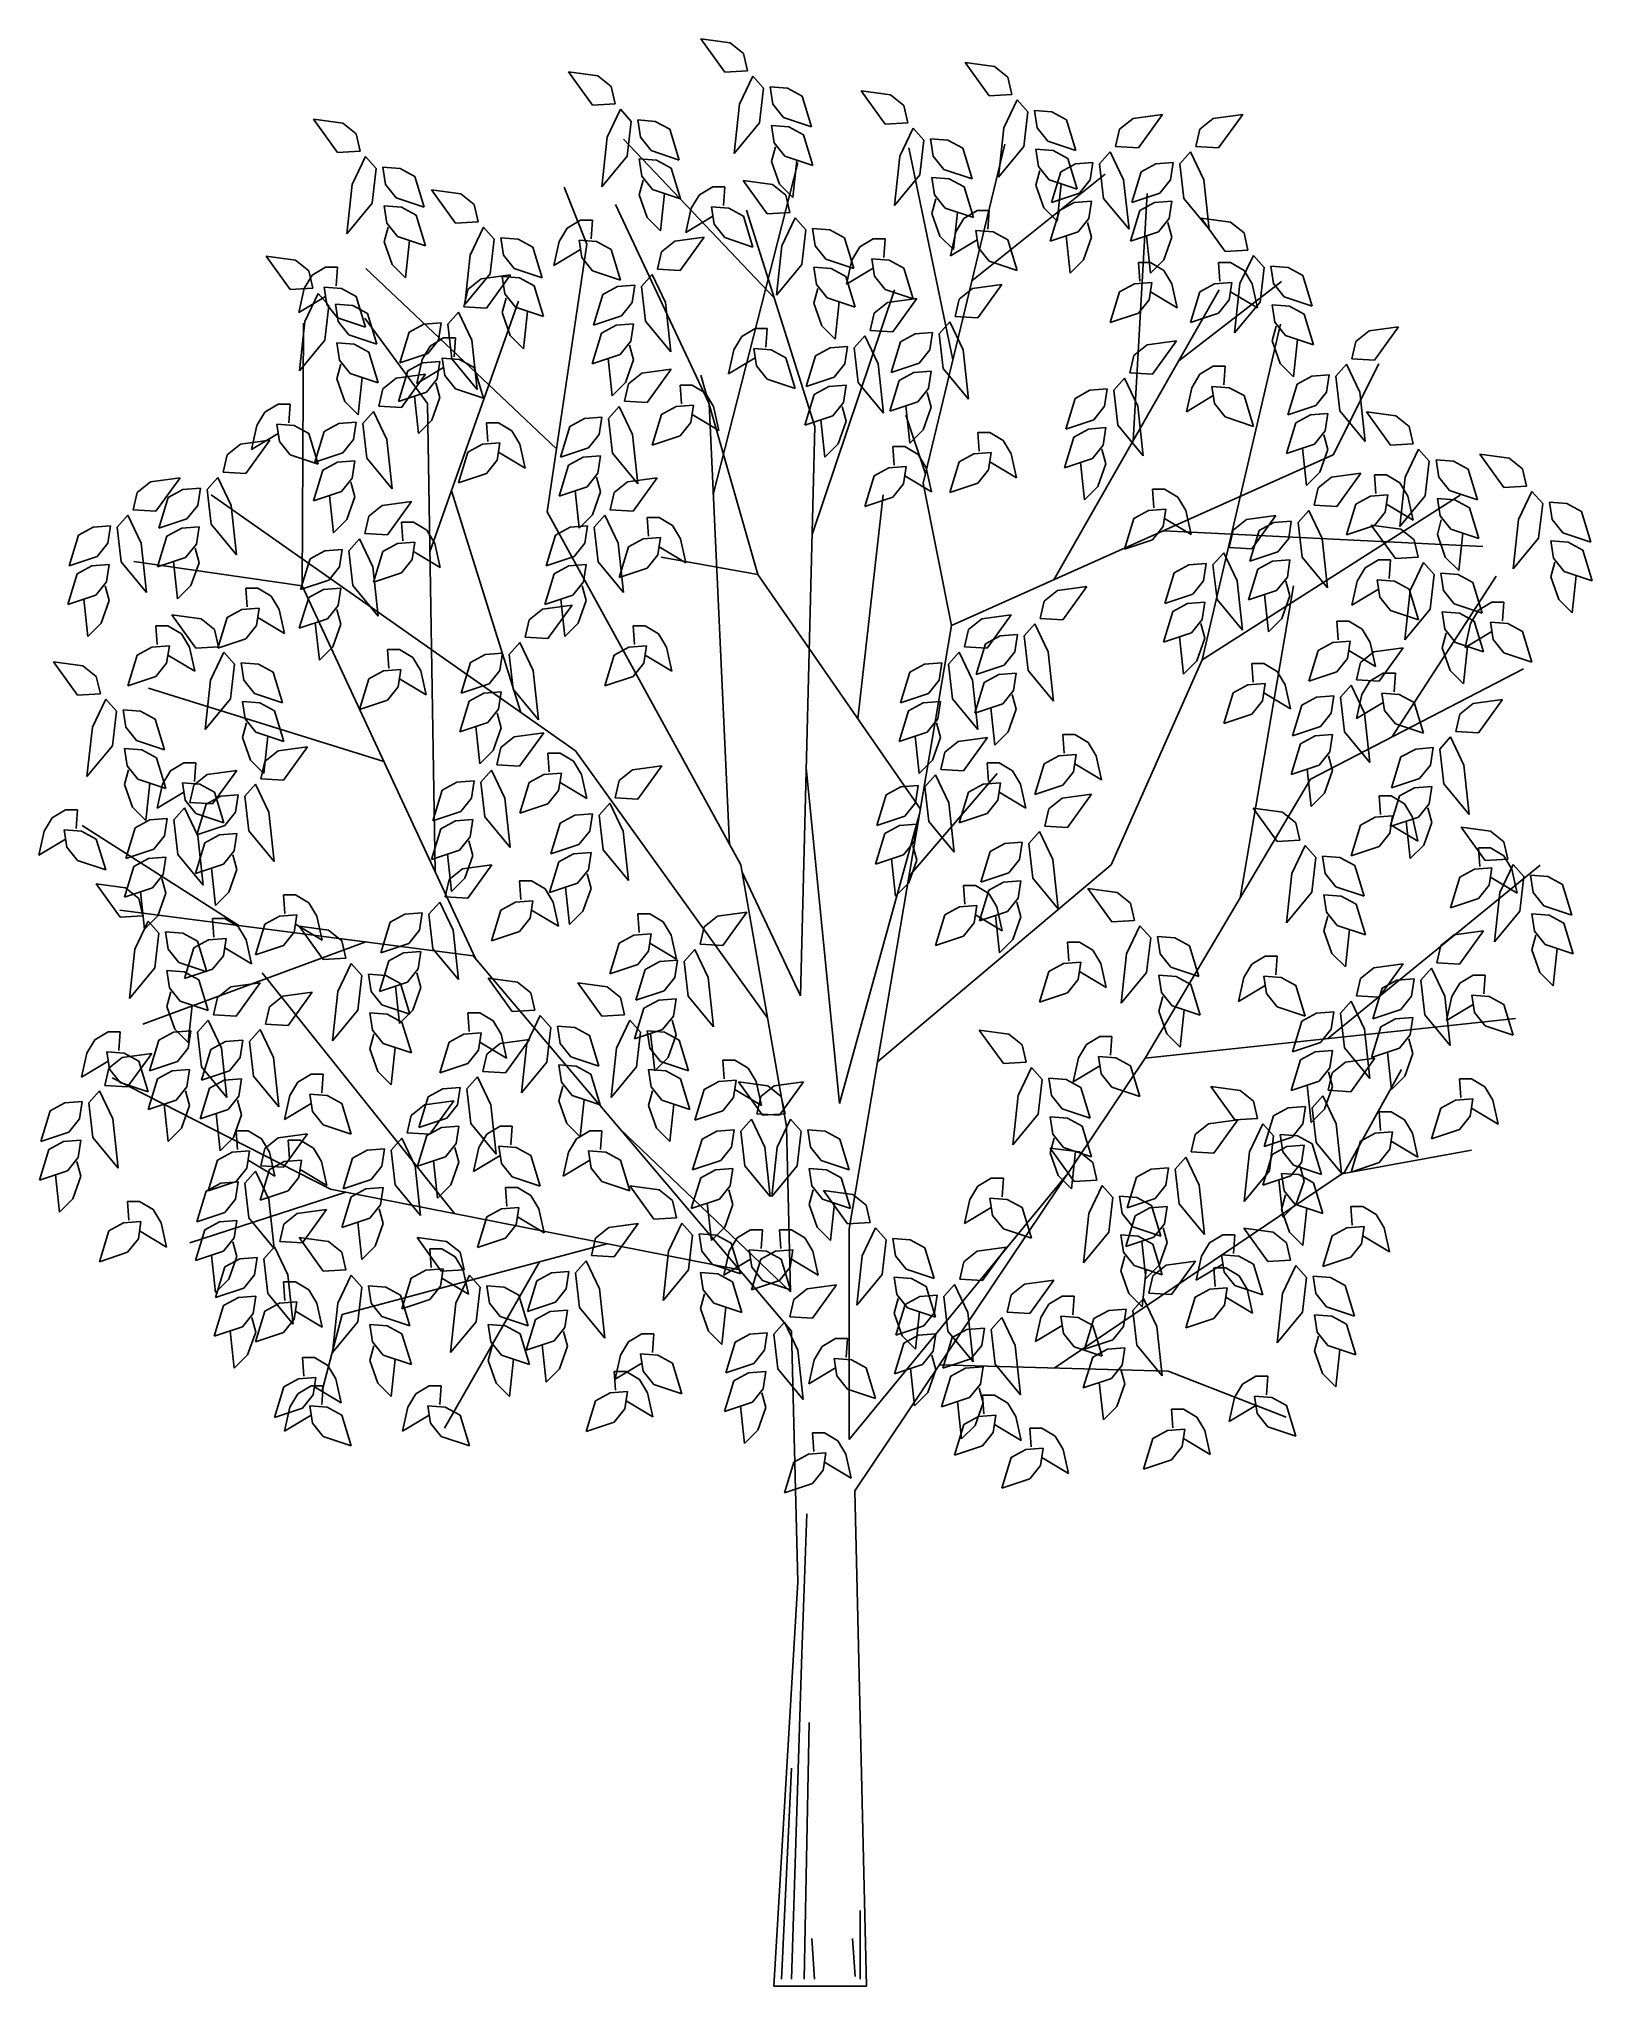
# Model space of a CAD drawing. Header units: metres. Extents: x -3.77 to 3.78, y -0.03 to 9.44.
import ezdxf

# ---------------------------------------------------------------- set-up
doc = ezdxf.new("R2010")
doc.units = ezdxf.units.M
doc.header["$LTSCALE"] = 0.2

msp = doc.modelspace()

# ---------------------------------------------------------------- linework, layer by layer
at = {"extrusion": (0, 0, -1)}
for p, q in [((-0.4106, 9.4207), (-0.5534, 9.4402)), ((-0.5534, 9.4402), (-0.4365, 9.278)), ((-0.3456, 9.3688), (-0.4106, 9.4207)), ((-0.3262, 9.2844), (-0.3456, 9.3688)), ((0.8762, 9.3059), (0.7333, 9.3254)), ((0.7333, 9.3254), (0.8502, 9.1631)), ((0.9411, 9.254), (0.8762, 9.3059)), ((-1.054, 9.26), (-1.1968, 9.2795)), ((-1.1968, 9.2795), (-1.0799, 9.1172)), ((-0.989, 9.2081), (-1.054, 9.26)), ((-0.9695, 9.1237), (-0.989, 9.2081)), ((-0.4365, 9.278), (-0.3262, 9.2844)), ((-0.3002, 9.2585), (-0.3651, 9.1222)), ((-0.2482, 9.2001), (-0.3002, 9.2585)), ((-0.2677, 9.0314), (-0.2482, 9.2001)), ((-0.2158, 9.2066), (-0.2028, 9.1222)), ((-0.1313, 9.2001), (-0.2158, 9.2066)), ((-0.0599, 9.1611), (-0.1313, 9.2001)), ((0.9606, 9.1696), (0.9411, 9.254)), ((-1.0799, 9.1172), (-0.9695, 9.1237)), ((-0.9436, 9.0977), (-1.0085, 8.9615)), ((-0.8916, 9.0393), (-0.9436, 9.0977)), ((-0.3651, 9.1222), (-0.3911, 8.8821)), ((-0.2028, 9.1222), (-0.1508, 9.0573)), ((-0.0144, 9.0119), (-0.0599, 9.1611)), ((0.3707, 9.1681), (0.2278, 9.1876)), ((0.2278, 9.1876), (0.3447, 9.0254)), ((0.4356, 9.1162), (0.3707, 9.1681)), ((0.4551, 9.0319), (0.4356, 9.1162)), ((0.8502, 9.1631), (0.9606, 9.1696)), ((0.9866, 9.1437), (0.9217, 9.0074)), ((1.0386, 9.0853), (0.9866, 9.1437)), ((-2.2948, 9.0304), (-2.4377, 9.0498)), ((-2.4377, 9.0498), (-2.3208, 8.8876)), ((-2.2299, 8.9784), (-2.2948, 9.0304)), ((-0.9111, 8.8706), (-0.8916, 9.0393)), ((-0.8591, 9.0458), (-0.8462, 8.9615)), ((-0.7747, 9.0393), (-0.8591, 9.0458)), ((-0.7033, 9.0004), (-0.7747, 9.0393)), ((-0.6578, 8.8511), (-0.7033, 9.0004)), ((-0.3911, 8.8821), (-0.2677, 9.0314)), ((-0.2093, 9.0184), (-0.1963, 8.934)), ((-0.1248, 9.0119), (-0.2093, 9.0184)), ((-0.1508, 9.0573), (-0.0144, 9.0119)), ((-0.0534, 8.9729), (-0.1248, 9.0119)), ((0.3447, 9.0254), (0.4551, 9.0319)), ((0.4811, 9.0059), (0.4161, 8.8696)), ((0.533, 8.9475), (0.4811, 9.0059)), ((0.9217, 9.0074), (0.8957, 8.7673)), ((1.0191, 8.9165), (1.0386, 9.0853)), ((1.071, 9.0918), (1.084, 9.0074)), ((1.1554, 9.0853), (1.071, 9.0918)), ((1.084, 9.0074), (1.136, 8.9425)), ((1.2269, 9.0463), (1.1554, 9.0853)), ((1.2723, 8.8971), (1.2269, 9.0463)), ((1.4656, 8.917), (1.4851, 9.0014)), ((1.4851, 9.0014), (1.5501, 9.0533)), ((1.5501, 9.0533), (1.6929, 9.0728)), ((1.6929, 9.0728), (1.576, 8.9105)), ((1.8563, 8.917), (1.8758, 9.0014)), ((1.8758, 9.0014), (1.9407, 9.0533)), ((1.9407, 9.0533), (2.0836, 9.0728)), ((2.0836, 9.0728), (1.9667, 8.9105)), ((-2.2104, 8.8941), (-2.2299, 8.9784)), ((-1.0085, 8.9615), (-1.0345, 8.7214)), ((-0.1956, 8.1806), (-0.9282, 8.9521)), ((-0.8462, 8.9615), (-0.7942, 8.8966)), ((-0.1898, 8.9145), (-0.2093, 8.8432)), ((-0.1963, 8.934), (-0.1443, 8.8691)), ((-0.008, 8.8237), (-0.0534, 8.9729)), ((0.6736, 7.8791), (0.4588, 8.9106)), ((0.5136, 8.7788), (0.533, 8.9475)), ((0.5287, 7.278), (0.9265, 8.9283)), ((0.5655, 8.954), (0.5785, 8.8696)), ((0.6499, 8.9475), (0.5655, 8.954)), ((0.7214, 8.9086), (0.6499, 8.9475)), ((0.7668, 8.7593), (0.7214, 8.9086)), ((0.8957, 8.7673), (1.0191, 8.9165)), ((1.136, 8.9425), (1.2723, 8.8971)), ((1.576, 8.9105), (1.4656, 8.917)), ((1.9667, 8.9105), (1.8563, 8.917)), ((-2.3208, 8.8876), (-2.2104, 8.8941)), ((-2.1844, 8.8681), (-2.2493, 8.7318)), ((-2.1324, 8.8097), (-2.1844, 8.8681)), ((-2.1, 8.8162), (-2.087, 8.7318)), ((-2.0156, 8.8097), (-2.1, 8.8162)), ((-1.0345, 8.7214), (-0.9111, 8.8706)), ((-0.8527, 8.8576), (-0.8397, 8.7733)), ((-0.7682, 8.8511), (-0.8527, 8.8576)), ((-0.7942, 8.8966), (-0.6578, 8.8511)), ((-0.6968, 8.8122), (-0.7682, 8.8511)), ((-0.6513, 8.663), (-0.6968, 8.8122)), ((-0.4919, 7.2241), (-0.0804, 8.8378)), ((-0.2093, 8.8432), (-0.1703, 8.7328)), ((-0.1443, 8.8691), (-0.008, 8.8237)), ((-0.1054, 8.6679), (-0.0859, 8.8496)), ((0.4161, 8.8696), (0.3902, 8.6295)), ((0.5785, 8.8696), (0.6304, 8.8047)), ((1.0775, 8.9036), (1.0905, 8.8192)), ((1.1619, 8.8971), (1.0775, 8.9036)), ((1.0905, 8.8192), (1.1425, 8.7543)), ((1.2334, 8.8581), (1.1619, 8.8971)), ((1.1994, 8.7937), (1.2708, 8.8327)), ((1.2788, 8.7089), (1.2334, 8.8581)), ((1.2708, 8.8327), (1.3553, 8.8392)), ((1.3553, 8.8392), (1.3423, 8.7548)), ((1.3877, 8.8327), (1.4397, 8.8911)), ((1.4072, 8.6639), (1.3877, 8.8327)), ((1.4397, 8.8911), (1.5046, 8.7548)), ((1.59, 8.7937), (1.6615, 8.8327)), ((1.6615, 8.8327), (1.7459, 8.8392)), ((1.7459, 8.8392), (1.7329, 8.7548)), ((1.7784, 8.8327), (1.8303, 8.8911)), ((1.7978, 8.6639), (1.7784, 8.8327)), ((1.8303, 8.8911), (1.8952, 8.7548)), ((-2.2493, 8.7318), (-2.2753, 8.4917)), ((-2.1519, 8.641), (-2.1324, 8.8097)), ((-2.087, 8.7318), (-2.035, 8.6669)), ((-1.9441, 8.7708), (-2.0156, 8.8097)), ((-1.8987, 8.6215), (-1.9441, 8.7708)), ((-1.1065, 8.4412), (-1.2173, 8.7182)), ((-0.8332, 8.7538), (-0.8527, 8.6824)), ((-0.8397, 8.7733), (-0.7877, 8.7084)), ((-0.495, 8.7199), (-0.5599, 8.6809)), ((-0.4365, 8.7199), (-0.495, 8.7199)), ((-0.443, 8.629), (-0.4365, 8.7199)), ((-0.2038, 8.7318), (-0.3466, 8.7513)), ((-0.3466, 8.7513), (-0.2297, 8.5891)), ((-0.1388, 8.6799), (-0.2038, 8.7318)), ((-0.1703, 8.7328), (-0.1054, 8.6679)), ((0.3902, 8.6295), (0.5136, 8.7788)), ((0.572, 8.7658), (0.585, 8.6814)), ((0.6564, 8.7593), (0.572, 8.7658)), ((0.6304, 8.8047), (0.7668, 8.7593)), ((0.7278, 8.7204), (0.6564, 8.7593)), ((0.7733, 8.5711), (0.7278, 8.7204)), ((0.7662, 8.2636), (1.4142, 8.7818)), ((1.097, 8.7997), (1.0775, 8.7283)), ((1.0775, 8.7283), (1.1165, 8.618)), ((1.1425, 8.7543), (1.2788, 8.7089)), ((1.1539, 8.6445), (1.1994, 8.7937)), ((1.1814, 8.5531), (1.2009, 8.7348)), ((1.3423, 8.7548), (1.2903, 8.6899)), ((1.5046, 8.7548), (1.5306, 8.5147)), ((1.5446, 8.6445), (1.59, 8.7937)), ((1.7329, 8.7548), (1.6809, 8.6899)), ((1.8952, 8.7548), (1.9212, 8.5147)), ((-2.2753, 8.4917), (-2.1519, 8.641)), ((-2.0935, 8.628), (-2.0805, 8.5436)), ((-2.0091, 8.6215), (-2.0935, 8.628)), ((-2.035, 8.6669), (-1.8987, 8.6215)), ((-1.9376, 8.5826), (-2.0091, 8.6215)), ((-1.7203, 8.6859), (-1.8632, 8.7054)), ((-1.8632, 8.7054), (-1.7463, 8.5431)), ((-1.6554, 8.634), (-1.7203, 8.6859)), ((-1.6359, 8.5496), (-1.6554, 8.634)), ((-0.5125, 7.6652), (-0.9679, 8.6351)), ((-0.8527, 8.6824), (-0.8137, 8.5721)), ((-0.7877, 8.7084), (-0.6513, 8.663)), ((-0.7488, 8.5072), (-0.7293, 8.6889)), ((-0.5599, 8.6809), (-0.5989, 8.616)), ((-0.5015, 8.6225), (-0.4885, 8.5382)), ((-0.4171, 8.616), (-0.5015, 8.6225)), ((-0.1194, 8.5956), (-0.1388, 8.6799)), ((0.5915, 8.662), (0.572, 8.5906)), ((0.585, 8.6814), (0.6369, 8.6165)), ((1.2903, 8.6899), (1.1539, 8.6445)), ((1.1929, 8.6055), (1.2643, 8.6445)), ((1.2643, 8.6445), (1.3488, 8.651)), ((1.3488, 8.651), (1.3358, 8.5666)), ((1.5306, 8.5147), (1.4072, 8.6639)), ((1.6809, 8.6899), (1.5446, 8.6445)), ((1.5513, 7.4854), (1.6188, 8.6888)), ((1.5835, 8.6055), (1.655, 8.6445)), ((1.655, 8.6445), (1.7394, 8.651)), ((1.7394, 8.651), (1.7264, 8.5666)), ((1.9212, 8.5147), (1.7978, 8.6639)), ((-2.0805, 8.5436), (-2.0285, 8.4787)), ((-1.8922, 8.4333), (-1.9376, 8.5826)), ((-1.7463, 8.5431), (-1.6359, 8.5496)), ((-1.1384, 8.5591), (-1.2033, 8.5202)), ((-1.0799, 8.5591), (-1.1384, 8.5591)), ((-1.0864, 8.4683), (-1.0799, 8.5591)), ((-0.8137, 8.5721), (-0.7488, 8.5072)), ((-0.5989, 8.616), (-0.6249, 8.4992)), ((-0.6249, 8.4992), (-0.495, 8.5771)), ((-0.4885, 8.5382), (-0.4365, 8.4733)), ((-0.3456, 8.5771), (-0.4171, 8.616)), ((-0.3002, 8.4278), (-0.3456, 8.5771)), ((0.0021, 7.5549), (-0.3305, 8.6074)), ((-0.2297, 8.5891), (-0.1194, 8.5956)), ((-0.0934, 8.5696), (-0.1583, 8.4333)), ((-0.0414, 8.5112), (-0.0934, 8.5696)), ((0.572, 8.5906), (0.611, 8.4802)), ((0.6369, 8.6165), (0.7733, 8.5711)), ((0.6759, 8.4154), (0.6954, 8.5971)), ((0.7268, 8.5661), (0.6879, 8.5012)), ((0.7918, 8.605), (0.7268, 8.5661)), ((0.8502, 8.605), (0.7918, 8.605)), ((0.8437, 8.5142), (0.8502, 8.605)), ((1.1165, 8.618), (1.1814, 8.5531)), ((1.1474, 8.4563), (1.1929, 8.6055)), ((1.3358, 8.5666), (1.2838, 8.5017)), ((1.3293, 8.5471), (1.3488, 8.4758)), ((1.5381, 8.4563), (1.5835, 8.6055)), ((1.7264, 8.5666), (1.6745, 8.5017)), ((1.7199, 8.5471), (1.7394, 8.4758)), ((2.0251, 8.5481), (1.8823, 8.5676)), ((1.8823, 8.5676), (1.9991, 8.4054)), ((2.0901, 8.4962), (2.0251, 8.5481)), ((-2.074, 8.5242), (-2.0935, 8.4528)), ((-2.0935, 8.4528), (-2.0545, 8.3425)), ((-2.0285, 8.4787), (-1.8922, 8.4333)), ((-1.9896, 8.2776), (-1.9701, 8.4593)), ((-1.6099, 8.5237), (-1.6749, 8.3874)), ((-1.558, 8.4653), (-1.6099, 8.5237)), ((-1.5775, 8.2965), (-1.558, 8.4653)), ((-1.5255, 8.4718), (-1.5125, 8.3874)), ((-1.4411, 8.4653), (-1.5255, 8.4718)), ((-1.3697, 8.4263), (-1.4411, 8.4653)), ((-1.3005, 7.1395), (-1.1065, 8.4412)), ((-1.2423, 8.4553), (-1.2683, 8.3385)), ((-1.2033, 8.5202), (-1.2423, 8.4553)), ((-1.1449, 8.4618), (-1.1319, 8.3774)), ((-1.0605, 8.4553), (-1.1449, 8.4618)), ((-0.989, 8.4164), (-1.0605, 8.4553)), ((-0.7438, 8.4044), (-0.6788, 8.4563)), ((-0.6788, 8.4563), (-0.536, 8.4758)), ((-0.536, 8.4758), (-0.6528, 8.3135)), ((-0.4365, 8.4733), (-0.3002, 8.4278)), ((-0.1583, 8.4333), (-0.1843, 8.1932)), ((-0.0609, 8.3425), (-0.0414, 8.5112)), ((-0.009, 8.5177), (0.004, 8.4333)), ((0.0755, 8.5112), (-0.009, 8.5177)), ((0.004, 8.4333), (0.056, 8.3684)), ((0.1469, 8.4723), (0.0755, 8.5112)), ((0.1924, 8.323), (0.1469, 8.4723)), ((0.2863, 8.4673), (0.2213, 8.4283)), ((0.3447, 8.4673), (0.2863, 8.4673)), ((0.3382, 8.3764), (0.3447, 8.4673)), ((0.611, 8.4802), (0.6759, 8.4154)), ((0.6879, 8.5012), (0.6619, 8.3844)), ((0.6619, 8.3844), (0.7918, 8.4623)), ((0.7853, 8.5077), (0.7983, 8.4233)), ((0.8697, 8.5012), (0.7853, 8.5077)), ((0.9411, 8.4623), (0.8697, 8.5012)), ((0.9866, 8.313), (0.9411, 8.4623)), ((1.2838, 8.5017), (1.1474, 8.4563)), ((1.2449, 8.3005), (1.2254, 8.4822)), ((1.3488, 8.4758), (1.3098, 8.3654)), ((1.6745, 8.5017), (1.5381, 8.4563)), ((1.6355, 8.3005), (1.616, 8.4822)), ((1.7394, 8.4758), (1.7004, 8.3654)), ((2.1095, 8.4119), (2.0901, 8.4962)), ((-2.5246, 8.3644), (-2.6674, 8.3839)), ((-2.6674, 8.3839), (-2.5505, 8.2217)), ((-2.4596, 8.3125), (-2.5246, 8.3644)), ((-2.0545, 8.3425), (-1.9896, 8.2776)), ((-1.6749, 8.3874), (-1.7009, 8.1473)), ((-1.5125, 8.3874), (-1.4606, 8.3225)), ((-1.3242, 8.2771), (-1.3697, 8.4263)), ((-1.2683, 8.3385), (-1.1384, 8.4164)), ((-1.1319, 8.3774), (-1.0799, 8.3125)), ((-0.9436, 8.2671), (-0.989, 8.4164)), ((-0.7632, 8.32), (-0.7438, 8.4044)), ((-0.1843, 8.1932), (-0.0609, 8.3425)), ((0.056, 8.3684), (0.1924, 8.323)), ((0.1824, 8.3634), (0.1564, 8.2466)), ((0.2213, 8.4283), (0.1824, 8.3634)), ((0.2798, 8.3699), (0.2928, 8.2856)), ((0.3642, 8.3634), (0.2798, 8.3699)), ((0.4356, 8.3245), (0.3642, 8.3634)), ((0.7983, 8.4233), (0.8502, 8.3584)), ((0.8502, 8.3584), (0.9866, 8.313)), ((1.3098, 8.3654), (1.2449, 8.3005)), ((1.5825, 8.2616), (1.576, 8.3525)), ((1.576, 8.3525), (1.6345, 8.3525)), ((1.6345, 8.3525), (1.6994, 8.3135)), ((1.7004, 8.3654), (1.6355, 8.3005)), ((1.9732, 8.2616), (1.9667, 8.3525)), ((1.9667, 8.3525), (2.0251, 8.3525)), ((1.9991, 8.4054), (2.1095, 8.4119)), ((2.0251, 8.3525), (2.0901, 8.3135)), ((2.1355, 8.3859), (2.0706, 8.2496)), ((2.1875, 8.3275), (2.1355, 8.3859)), ((-2.4441, 8.2906), (-2.4831, 8.2257)), ((-2.4402, 8.2282), (-2.4596, 8.3125)), ((-2.3792, 8.3295), (-2.4441, 8.2906)), ((-2.3208, 8.3295), (-2.3792, 8.3295)), ((-2.3273, 8.2386), (-2.3208, 8.3295)), ((-1.2549, 7.4456), (-2.1828, 8.3233)), ((-1.7009, 8.1473), (-1.5775, 8.2965)), ((-1.6859, 8.2207), (-1.6209, 8.2726)), ((-1.6209, 8.2726), (-1.4781, 8.2921)), ((-1.4781, 8.2921), (-1.595, 8.1298)), ((-1.519, 8.2836), (-1.506, 8.1992)), ((-1.4346, 8.2771), (-1.519, 8.2836)), ((-1.4606, 8.3225), (-1.3242, 8.2771)), ((-1.3632, 8.2381), (-1.4346, 8.2771)), ((-1.0799, 8.3125), (-0.9436, 8.2671)), ((-0.8412, 8.2356), (-0.7892, 8.294)), ((-0.7892, 8.294), (-0.7243, 8.1578)), ((-0.6528, 8.3135), (-0.7632, 8.32)), ((-0.0025, 8.3295), (0.0105, 8.2451)), ((0.082, 8.323), (-0.0025, 8.3295)), ((0.0105, 8.2451), (0.0625, 8.1802)), ((0.1534, 8.2841), (0.082, 8.323)), ((0.1988, 8.1348), (0.1534, 8.2841)), ((0.1564, 8.2466), (0.2863, 8.3245)), ((0.2928, 8.2856), (0.3447, 8.2207)), ((0.4811, 8.1752), (0.4356, 8.3245)), ((0.7688, 8.2267), (0.9117, 8.2461)), ((0.9117, 8.2461), (0.7948, 8.0839)), ((1.4851, 8.2097), (1.5566, 8.2486)), ((1.5566, 8.2486), (1.641, 8.2551)), ((1.641, 8.2551), (1.628, 8.1707)), ((1.6994, 8.3135), (1.7384, 8.2486)), ((1.7384, 8.2486), (1.7644, 8.1318)), ((1.7725, 7.8734), (2.2723, 8.2606)), ((1.8758, 8.2097), (1.9472, 8.2486)), ((1.9472, 8.2486), (2.0316, 8.2551)), ((2.0316, 8.2551), (2.0186, 8.1707)), ((2.0706, 8.2496), (2.0446, 8.0095)), ((2.0901, 8.3135), (2.129, 8.2486)), ((2.129, 8.2486), (2.155, 8.1318)), ((2.168, 8.1588), (2.1875, 8.3275)), ((2.2199, 8.334), (2.2329, 8.2496)), ((2.3044, 8.3275), (2.2199, 8.334)), ((2.2329, 8.2496), (2.2849, 8.1847)), ((2.3758, 8.2886), (2.3044, 8.3275)), ((2.4212, 8.1393), (2.3758, 8.2886)), ((-2.5505, 8.2217), (-2.4402, 8.2282)), ((-2.4831, 8.2257), (-2.5091, 8.1088)), ((-2.5091, 8.1088), (-2.3792, 8.1867)), ((-2.4142, 8.2022), (-2.4791, 8.0659)), ((-2.3622, 8.1438), (-2.4142, 8.2022)), ((-2.3857, 8.2321), (-2.3727, 8.1478)), ((-2.3013, 8.2257), (-2.3857, 8.2321)), ((-2.3727, 8.1478), (-2.3208, 8.0829)), ((-2.3298, 8.1503), (-2.3168, 8.0659)), ((-2.2453, 8.1438), (-2.3298, 8.1503)), ((-2.2299, 8.1867), (-2.3013, 8.2257)), ((-2.1844, 8.0375), (-2.2299, 8.1867)), ((-1.8706, 6.9454), (-1.4391, 8.1643)), ((-1.7053, 8.1363), (-1.6859, 8.2207)), ((-1.4995, 8.1797), (-1.519, 8.1084)), ((-1.506, 8.1992), (-1.4541, 8.1343)), ((-1.3177, 8.0889), (-1.3632, 8.2381)), ((-1.0749, 8.0474), (-1.0295, 8.1967)), ((-1.0295, 8.1967), (-0.9581, 8.2356)), ((-0.9581, 8.2356), (-0.8736, 8.2421)), ((-0.8866, 8.1578), (-0.9386, 8.0929)), ((-0.8736, 8.2421), (-0.8866, 8.1578)), ((-0.8217, 8.0669), (-0.8412, 8.2356)), ((-0.7243, 8.1578), (-0.6983, 7.9177)), ((-0.011, 7.029), (0.3901, 8.2196)), ((0.017, 8.2257), (-0.0025, 8.1543)), ((-0.0025, 8.1543), (0.0365, 8.044)), ((0.0625, 8.1802), (0.1988, 8.1348)), ((0.1014, 7.9791), (0.1209, 8.1608)), ((0.2903, 8.1059), (0.3552, 8.1578)), ((0.3447, 8.2207), (0.4811, 8.1752)), ((0.3552, 8.1578), (0.4981, 8.1772)), ((0.4981, 8.1772), (0.3812, 8.015)), ((0.6844, 8.0904), (0.7039, 8.1747)), ((0.7039, 8.1747), (0.7688, 8.2267)), ((1.1655, 6.8085), (1.9699, 8.2196)), ((1.4397, 8.0604), (1.4851, 8.2097)), ((1.628, 8.1707), (1.576, 8.1059)), ((1.7644, 8.1318), (1.6345, 8.2097)), ((1.8303, 8.0604), (1.8758, 8.2097)), ((2.0186, 8.1707), (1.9667, 8.1059)), ((2.155, 8.1318), (2.0251, 8.2097)), ((2.0446, 8.0095), (2.168, 8.1588)), ((2.2849, 8.1847), (2.4212, 8.1393)), ((-2.4791, 8.0659), (-2.5051, 7.8258)), ((-2.4922, 6.7795), (-2.4854, 8.0572)), ((-2.3817, 7.9751), (-2.3622, 8.1438)), ((-2.3208, 8.0829), (-2.1844, 8.0375)), ((-2.3168, 8.0659), (-2.2648, 8.001)), ((-2.1739, 8.1049), (-2.2453, 8.1438)), ((-1.8825, 7.6657), (-2.1874, 8.0812)), ((-2.1284, 7.9556), (-2.1739, 8.1049)), ((-1.9002, 8.0519), (-1.8157, 8.0584)), ((-1.8157, 8.0584), (-1.8287, 7.9741)), ((-1.7833, 8.0519), (-1.7313, 8.1103)), ((-1.7313, 8.1103), (-1.6664, 7.9741)), ((-1.595, 8.1298), (-1.7053, 8.1363)), ((-1.519, 8.1084), (-1.4801, 7.998)), ((-1.4541, 8.1343), (-1.3177, 8.0889)), ((-1.4151, 7.9331), (-1.3956, 8.1148)), ((-0.9386, 8.0929), (-1.0749, 8.0474)), ((-0.9645, 8.0474), (-0.8801, 8.0539)), ((-0.8801, 8.0539), (-0.8931, 7.9696)), ((-0.6983, 7.9177), (-0.8217, 8.0669)), ((0.2708, 8.0215), (0.2903, 8.1059)), ((0.6065, 8.006), (0.6584, 8.0644)), ((0.6584, 8.0644), (0.7234, 7.9281)), ((0.7948, 8.0839), (0.6844, 8.0904)), ((1.576, 8.1059), (1.4397, 8.0604)), ((1.9667, 8.1059), (1.8303, 8.0604)), ((1.8867, 6.4194), (2.2672, 8.0529)), ((2.2264, 8.1458), (2.2394, 8.0614)), ((2.3108, 8.1393), (2.2264, 8.1458)), ((2.2394, 8.0614), (2.2914, 7.9965)), ((2.3823, 8.1004), (2.3108, 8.1393)), ((2.4277, 7.9511), (2.3823, 8.1004)), ((-2.5051, 7.8258), (-2.3817, 7.9751)), ((-2.3233, 7.9621), (-2.3103, 7.8777)), ((-2.2388, 7.9556), (-2.3233, 7.9621)), ((-2.2648, 8.001), (-2.1284, 7.9556)), ((-2.0171, 7.8637), (-1.9716, 8.013)), ((-1.9716, 8.013), (-1.9002, 8.0519)), ((-1.8287, 7.9741), (-1.8807, 7.9092)), ((-1.8048, 7.9851), (-1.8697, 7.9461)), ((-1.7463, 7.9851), (-1.8048, 7.9851)), ((-1.7638, 7.8832), (-1.7833, 8.0519)), ((-1.7528, 7.8942), (-1.7463, 7.9851)), ((-1.6664, 7.9741), (-1.6404, 7.734)), ((-1.4801, 7.998), (-1.4151, 7.9331)), ((-1.0814, 7.8593), (-1.036, 8.0085)), ((-1.036, 8.0085), (-0.9645, 8.0474)), ((-0.8931, 7.9696), (-0.9451, 7.9047)), ((-0.3531, 7.992), (-0.3921, 7.9271)), ((-0.2882, 8.031), (-0.3531, 7.992)), ((-0.2297, 8.031), (-0.2882, 8.031)), ((-0.2362, 7.9401), (-0.2297, 8.031)), ((0.0365, 8.044), (0.1014, 7.9791)), ((0.1929, 7.9371), (0.2448, 7.9955)), ((0.2448, 7.9955), (0.3097, 7.8593)), ((0.3812, 8.015), (0.2708, 8.0215)), ((0.3727, 7.8178), (0.4181, 7.9671)), ((0.4181, 7.9671), (0.4896, 8.006)), ((0.4896, 8.006), (0.574, 8.0125)), ((0.574, 8.0125), (0.561, 7.9281)), ((0.6259, 7.8373), (0.6065, 8.006)), ((1.619, 7.9511), (1.7619, 7.9706)), ((1.7619, 7.9706), (1.645, 7.8083)), ((2.2459, 8.042), (2.2264, 7.9706)), ((2.2264, 7.9706), (2.2654, 7.8603)), ((2.2914, 7.9965), (2.4277, 7.9511)), ((2.3303, 7.7954), (2.3498, 7.9771)), ((2.6146, 7.8837), (2.634, 7.9681)), ((2.634, 7.9681), (2.699, 8.02)), ((2.699, 8.02), (2.8418, 8.0395)), ((2.8418, 8.0395), (2.725, 7.8772)), ((-2.3103, 7.8777), (-2.2583, 7.8128)), ((-2.1674, 7.9167), (-2.2388, 7.9556)), ((-2.122, 7.7674), (-2.1674, 7.9167)), ((-1.8807, 7.9092), (-2.0171, 7.8637)), ((-1.9781, 7.8248), (-1.9067, 7.8637)), ((-1.9087, 7.8812), (-1.9346, 7.7644)), ((-1.8697, 7.9461), (-1.9087, 7.8812)), ((-1.9067, 7.8637), (-1.8222, 7.8702)), ((-1.8222, 7.8702), (-1.8352, 7.7859)), ((-1.8112, 7.8877), (-1.7983, 7.8033)), ((-1.7268, 7.8812), (-1.8112, 7.8877)), ((-1.6404, 7.734), (-1.7638, 7.8832)), ((-1.6554, 7.8423), (-1.7268, 7.8812)), ((-0.9451, 7.9047), (-1.0814, 7.8593)), ((-0.984, 7.7035), (-1.0035, 7.8852)), ((-0.8801, 7.8787), (-0.9191, 7.7684)), ((-0.8996, 7.9501), (-0.8801, 7.8787)), ((-0.3921, 7.9271), (-0.4181, 7.8103)), ((-0.4181, 7.8103), (-0.2882, 7.8882)), ((-0.2947, 7.9336), (-0.2817, 7.8493)), ((-0.2103, 7.9271), (-0.2947, 7.9336)), ((-0.1388, 7.8882), (-0.2103, 7.9271)), ((-0.0934, 7.7389), (-0.1388, 7.8882)), ((-0.0409, 7.7489), (0.0045, 7.8982)), ((0.0045, 7.8982), (0.076, 7.9371)), ((0.076, 7.9371), (0.1604, 7.9436)), ((0.1604, 7.9436), (0.1474, 7.8593)), ((0.2123, 7.7684), (0.1929, 7.9371)), ((0.561, 7.9281), (0.5091, 7.8632)), ((0.7234, 7.9281), (0.7493, 7.688)), ((1.5346, 7.8148), (1.5541, 7.8992)), ((1.5541, 7.8992), (1.619, 7.9511)), ((2.725, 7.8772), (2.6146, 7.8837)), ((-2.3038, 7.8583), (-2.3233, 7.7869)), ((-2.3233, 7.7869), (-2.2843, 7.6766)), ((-2.2583, 7.8128), (-2.122, 7.7674)), ((-2.2194, 7.6117), (-2.1999, 7.7934)), ((-2.0995, 7.7385), (-2.0345, 7.7904)), ((-2.0345, 7.7904), (-1.8917, 7.8098)), ((-2.0235, 7.6756), (-1.9781, 7.8248)), ((-1.8917, 7.8098), (-2.0086, 7.6476)), ((-1.9346, 7.7644), (-1.8048, 7.8423)), ((-1.8352, 7.7859), (-1.8872, 7.721)), ((-1.7983, 7.8033), (-1.7463, 7.7385)), ((-1.6099, 7.693), (-1.6554, 7.8423)), ((-0.9046, 7.7614), (-0.8397, 7.8133)), ((-0.8397, 7.8133), (-0.6968, 7.8328)), ((-0.6968, 7.8328), (-0.8137, 7.6706)), ((-0.275, 6.8348), (-0.5522, 7.8042)), ((-0.2817, 7.8493), (-0.2297, 7.7844)), ((-0.2297, 7.7844), (-0.0934, 7.7389)), ((0.0954, 7.7944), (-0.0409, 7.7489)), ((0.1474, 7.8593), (0.0954, 7.7944)), ((0.3097, 7.8593), (0.3357, 7.6191)), ((0.3662, 7.6296), (0.4116, 7.7789)), ((0.5091, 7.8632), (0.3727, 7.8178)), ((0.4116, 7.7789), (0.4831, 7.8178)), ((0.4831, 7.8178), (0.5675, 7.8243)), ((0.5675, 7.8243), (0.5545, 7.7399)), ((0.7493, 7.688), (0.6259, 7.8373)), ((1.4567, 7.7305), (1.5086, 7.7889)), ((1.5086, 7.7889), (1.5735, 7.6526)), ((1.645, 7.8083), (1.5346, 7.8148)), ((1.8758, 7.8083), (1.8368, 7.7434)), ((1.9407, 7.8473), (1.8758, 7.8083)), ((1.9991, 7.8473), (1.9407, 7.8473)), ((1.9926, 7.7564), (1.9991, 7.8473)), ((2.2654, 7.8603), (2.3303, 7.7954)), ((2.3483, 7.7604), (2.4197, 7.7994)), ((2.4197, 7.7994), (2.5042, 7.8058)), ((2.5042, 7.8058), (2.4912, 7.7215)), ((2.5242, 7.4165), (2.7459, 7.8596)), ((2.5366, 7.7994), (2.5886, 7.8578)), ((2.5561, 7.6306), (2.5366, 7.7994)), ((2.5886, 7.8578), (2.6535, 7.7215)), ((-2.2843, 7.6766), (-2.2194, 7.6117)), ((-2.119, 7.6541), (-2.0995, 7.7385)), ((-1.8872, 7.721), (-2.0235, 7.6756)), ((-1.9261, 7.5198), (-1.9456, 7.7015)), ((-1.8222, 7.695), (-1.8612, 7.5847)), ((-1.8417, 7.7664), (-1.8222, 7.695)), ((-1.7463, 7.7385), (-1.6099, 7.693)), ((-0.9191, 7.7684), (-0.984, 7.7035)), ((-0.9241, 7.6771), (-0.9046, 7.7614)), ((-0.8137, 7.6706), (-0.9241, 7.6771)), ((-0.6464, 7.6646), (-0.6528, 7.7554)), ((-0.6528, 7.7554), (-0.5944, 7.7554)), ((-0.5944, 7.7554), (-0.5295, 7.7165)), ((-0.5295, 7.7165), (-0.4905, 7.6516)), ((-0.0474, 7.5607), (-0.002, 7.71)), ((-0.002, 7.71), (0.0695, 7.7489)), ((0.0695, 7.7489), (0.1539, 7.7554)), ((0.1539, 7.7554), (0.1409, 7.6711)), ((0.3357, 7.6191), (0.2123, 7.7684)), ((0.5026, 7.6751), (0.3662, 7.6296)), ((0.5545, 7.7399), (0.5026, 7.6751)), ((0.548, 7.7205), (0.5675, 7.6491)), ((1.2229, 7.5423), (1.2683, 7.6915)), ((1.2683, 7.6915), (1.3398, 7.7305)), ((1.3398, 7.7305), (1.4242, 7.737)), ((1.4242, 7.737), (1.4112, 7.6526)), ((1.4761, 7.5617), (1.4567, 7.7305)), ((1.8368, 7.7434), (1.8108, 7.6266)), ((1.8108, 7.6266), (1.9407, 7.7045)), ((1.9342, 7.7499), (1.9472, 7.6656)), ((2.0186, 7.7434), (1.9342, 7.7499)), ((2.0901, 7.7045), (2.0186, 7.7434)), ((2.1355, 7.5552), (2.0901, 7.7045)), ((2.3029, 7.6112), (2.3483, 7.7604)), ((2.4912, 7.7215), (2.4392, 7.6566)), ((2.6535, 7.7215), (2.6795, 7.4814)), ((-2.6739, 7.6246), (-2.7129, 7.5597)), ((-2.609, 7.6636), (-2.6739, 7.6246)), ((-2.5505, 7.6636), (-2.609, 7.6636)), ((-2.557, 7.5727), (-2.5505, 7.6636)), ((-2.1969, 7.5697), (-2.1449, 7.6281)), ((-2.1449, 7.6281), (-2.08, 7.4919)), ((-2.0086, 7.6476), (-2.119, 7.6541)), ((-1.8612, 7.5847), (-1.9261, 7.5198)), ((-1.8448, 5.3864), (-1.8825, 7.6657)), ((-1.1903, 7.5538), (-1.1189, 7.5927)), ((-1.1189, 7.5927), (-1.0345, 7.5992)), ((-1.0345, 7.5992), (-1.0475, 7.5148)), ((-1.002, 7.5927), (-0.9501, 7.6511)), ((-0.9825, 7.424), (-1.002, 7.5927)), ((-0.9501, 7.6511), (-0.8851, 7.5148)), ((-0.7892, 7.4634), (-0.7438, 7.6127)), ((-0.7438, 7.6127), (-0.6723, 7.6516)), ((-0.6723, 7.6516), (-0.5879, 7.6581)), ((-0.5879, 7.6581), (-0.6009, 7.5737)), ((-0.4645, 7.5348), (-0.5944, 7.6127)), ((-0.4125, 5.5213), (-0.5125, 7.6652)), ((-0.4905, 7.6516), (-0.4645, 7.5348)), ((0.089, 7.6062), (-0.0474, 7.5607)), ((0.05, 7.405), (0.0305, 7.5867)), ((0.1409, 7.6711), (0.089, 7.6062)), ((0.1539, 7.5802), (0.1149, 7.4699)), ((0.1344, 7.6516), (0.1539, 7.5802)), ((0.4636, 7.4739), (0.4441, 7.6556)), ((0.5398, 7.324), (0.4455, 7.6103)), ((0.5675, 7.6491), (0.5285, 7.5388)), ((1.3592, 7.5877), (1.2229, 7.5423)), ((1.4112, 7.6526), (1.3592, 7.5877)), ((1.5735, 7.6526), (1.5995, 7.4125)), ((1.9472, 7.6656), (1.9991, 7.6007)), ((1.9991, 7.6007), (2.1355, 7.5552)), ((2.4392, 7.6566), (2.3029, 7.6112)), ((2.3418, 7.5722), (2.4133, 7.6112)), ((2.4133, 7.6112), (2.4977, 7.6176)), ((2.4977, 7.6176), (2.4847, 7.5333)), ((2.6795, 7.4814), (2.5561, 7.6306)), ((2.8294, 7.6067), (2.6865, 7.6261)), ((2.6865, 7.6261), (2.8034, 7.4639)), ((2.8943, 7.5547), (2.8294, 7.6067)), ((-2.7928, 7.4689), (-2.65, 7.4884)), ((-2.65, 7.4884), (-2.7668, 7.3261)), ((-2.7129, 7.5597), (-2.7389, 7.4429)), ((-2.7389, 7.4429), (-2.609, 7.5208)), ((-2.6155, 7.5662), (-2.6025, 7.4819)), ((-2.5311, 7.5597), (-2.6155, 7.5662)), ((-2.4596, 7.5208), (-2.5311, 7.5597)), ((-2.4142, 7.3715), (-2.4596, 7.5208)), ((-2.4307, 7.3815), (-2.3852, 7.5308)), ((-2.3852, 7.5308), (-2.3138, 7.5697)), ((-2.3138, 7.5697), (-2.2294, 7.5762)), ((-2.2423, 7.4919), (-2.2943, 7.427)), ((-2.2294, 7.5762), (-2.2423, 7.4919)), ((-2.1774, 7.401), (-2.1969, 7.5697)), ((-2.08, 7.4919), (-2.054, 7.2517)), ((-1.5885, 7.4809), (-1.595, 7.5717)), ((-1.595, 7.5717), (-1.5365, 7.5717)), ((-1.5365, 7.5717), (-1.4716, 7.5328)), ((-1.4716, 7.5328), (-1.4326, 7.4679)), ((-1.2358, 7.4045), (-1.1903, 7.5538)), ((-1.0475, 7.5148), (-1.0994, 7.4499)), ((-0.8851, 7.5148), (-0.8591, 7.2747)), ((-0.6528, 7.5088), (-0.7892, 7.4634)), ((-0.6009, 7.5737), (-0.6528, 7.5088)), ((-0.0672, 4.785), (0.0021, 7.5549)), ((0.5285, 7.5388), (0.4636, 7.4739)), ((0.8013, 7.4349), (0.7948, 7.5258)), ((0.7948, 7.5258), (0.8532, 7.5258)), ((0.8532, 7.5258), (0.9182, 7.4869)), ((0.9182, 7.4869), (0.9571, 7.422)), ((1.2164, 7.3541), (1.2618, 7.5033)), ((1.2618, 7.5033), (1.3333, 7.5423)), ((1.3333, 7.5423), (1.4177, 7.5488)), ((1.4177, 7.5488), (1.4047, 7.4644)), ((1.5995, 7.4125), (1.4761, 7.5617)), ((2.2964, 7.423), (2.3418, 7.5722)), ((2.4847, 7.5333), (2.4327, 7.4684)), ((2.4782, 7.5138), (2.4977, 7.4424)), ((2.9138, 7.4704), (2.8943, 7.5547)), ((-2.8772, 7.3326), (-2.8578, 7.417)), ((-2.8578, 7.417), (-2.7928, 7.4689)), ((-2.6025, 7.4819), (-2.5505, 7.417)), ((-2.5505, 7.417), (-2.4142, 7.3715)), ((-2.2943, 7.427), (-2.4307, 7.3815)), ((-2.054, 7.2517), (-2.1774, 7.401)), ((-1.7313, 7.2797), (-1.6859, 7.429)), ((-1.6859, 7.429), (-1.6144, 7.4679)), ((-1.6144, 7.4679), (-1.53, 7.4744)), ((-1.543, 7.39), (-1.595, 7.3251)), ((-1.53, 7.4744), (-1.543, 7.39)), ((-1.4066, 7.3511), (-1.5365, 7.429)), ((-1.4326, 7.4679), (-1.4066, 7.3511)), ((-1.0994, 7.4499), (-1.2358, 7.4045)), ((-1.1968, 7.3656), (-1.1254, 7.4045)), ((-1.1254, 7.4045), (-1.041, 7.411)), ((-1.041, 7.411), (-1.054, 7.3266)), ((-0.8591, 7.2747), (-0.9825, 7.424)), ((0.1149, 7.4699), (0.05, 7.405)), ((0.3877, 7.3661), (0.3812, 7.4569)), ((0.3812, 7.4569), (0.4396, 7.4569)), ((0.4396, 7.4569), (0.5046, 7.418)), ((0.5046, 7.418), (0.5435, 7.3531)), ((0.6673, 6.5856), (2.5242, 7.4165)), ((0.7039, 7.383), (0.7753, 7.422)), ((0.7753, 7.422), (0.8597, 7.4285)), ((0.8597, 7.4285), (0.8467, 7.3441)), ((0.9571, 7.422), (0.9831, 7.3052)), ((1.3528, 7.3995), (1.2164, 7.3541)), ((1.4047, 7.4644), (1.3528, 7.3995)), ((1.3982, 7.4449), (1.4177, 7.3735)), ((2.4327, 7.4684), (2.2964, 7.423)), ((2.3938, 7.2672), (2.3743, 7.4489)), ((2.4977, 7.4424), (2.4587, 7.3321)), ((2.8034, 7.4639), (2.9138, 7.4704)), ((2.9398, 7.4444), (2.8748, 7.3081)), ((2.9917, 7.386), (2.9398, 7.4444)), ((3.0242, 7.3925), (3.0372, 7.3081)), ((3.1086, 7.386), (3.0242, 7.3925)), ((3.3808, 7.4), (3.238, 7.4195)), ((3.238, 7.4195), (3.3549, 7.2572)), ((3.4458, 7.3481), (3.3808, 7.4)), ((-3.2294, 7.2852), (-3.0865, 7.3047)), ((-3.0865, 7.3047), (-3.2034, 7.1424)), ((-2.9552, 7.2482), (-2.9032, 7.3067)), ((-2.9032, 7.3067), (-2.8383, 7.1704)), ((-2.7668, 7.3261), (-2.8772, 7.3326)), ((-2.4372, 7.1933), (-2.3917, 7.3426)), ((-2.3917, 7.3426), (-2.3203, 7.3815)), ((-2.3203, 7.3815), (-2.2358, 7.388)), ((-2.2488, 7.3037), (-2.3008, 7.2388)), ((-2.2358, 7.388), (-2.2488, 7.3037)), ((-1.595, 7.3251), (-1.7313, 7.2797)), ((-1.2423, 7.2163), (-1.1968, 7.3656)), ((-1.054, 7.3266), (-1.1059, 7.2617)), ((-1.0605, 7.3072), (-1.041, 7.2358)), ((-0.9086, 7.2852), (-0.7657, 7.3047)), ((-0.7657, 7.3047), (-0.8826, 7.1424)), ((0.2448, 7.1649), (0.2903, 7.3141)), ((0.2903, 7.3141), (0.3617, 7.3531)), ((0.3617, 7.3531), (0.4461, 7.3596)), ((0.4461, 7.3596), (0.4331, 7.2752)), ((0.5695, 7.2363), (0.4396, 7.3141)), ((0.5435, 7.3531), (0.5695, 7.2363)), ((0.6584, 7.2338), (0.7039, 7.383)), ((0.8467, 7.3441), (0.7948, 7.2792)), ((0.9831, 7.3052), (0.8532, 7.383)), ((1.3138, 7.1983), (1.2943, 7.38)), ((1.4177, 7.3735), (1.3787, 7.2632)), ((2.4587, 7.3321), (2.3938, 7.2672)), ((2.4502, 7.2562), (2.5152, 7.3081)), ((2.5152, 7.3081), (2.658, 7.3276)), ((2.658, 7.3276), (2.5411, 7.1654)), ((2.7314, 7.2283), (2.725, 7.3191)), ((2.725, 7.3191), (2.7834, 7.3191)), ((2.7834, 7.3191), (2.8483, 7.2802)), ((2.8748, 7.3081), (2.8488, 7.068)), ((2.9722, 7.2173), (2.9917, 7.386)), ((3.0372, 7.3081), (3.0891, 7.2433)), ((3.18, 7.3471), (3.1086, 7.386)), ((3.2255, 7.1978), (3.18, 7.3471)), ((3.4653, 7.2637), (3.4458, 7.3481)), ((-3.3138, 7.1489), (-3.2943, 7.2333)), ((-3.2943, 7.2333), (-3.2294, 7.2852)), ((-3.1889, 7.0601), (-3.1435, 7.2093)), ((-3.1435, 7.2093), (-3.0721, 7.2482)), ((-3.0721, 7.2482), (-2.9876, 7.2547)), ((-2.9876, 7.2547), (-3.0006, 7.1704)), ((-2.9357, 7.0795), (-2.9552, 7.2482)), ((-1.1619, 5.9763), (-2.9357, 7.2226)), ((-2.3008, 7.2388), (-2.4372, 7.1933)), ((-2.3397, 7.0376), (-2.3592, 7.2193)), ((-2.2358, 7.2128), (-2.2748, 7.1025)), ((-2.2553, 7.2842), (-2.2358, 7.2128)), ((-1.4276, 6.163), (-1.7656, 7.2418)), ((-1.1059, 7.2617), (-1.2423, 7.2163)), ((-1.1449, 7.0606), (-1.1644, 7.2423)), ((-1.041, 7.2358), (-1.0799, 7.1254)), ((-0.993, 7.1489), (-0.9735, 7.2333)), ((-0.9735, 7.2333), (-0.9086, 7.2852)), ((0.2114, 6.1317), (0.3347, 7.2226)), ((0.3812, 7.2103), (0.2448, 7.1649)), ((0.4331, 7.2752), (0.3812, 7.2103)), ((0.6673, 6.5856), (0.5287, 7.278)), ((0.7948, 7.2792), (0.6584, 7.2338)), ((1.3787, 7.2632), (1.3138, 7.1983)), ((1.6515, 7.1594), (1.645, 7.2502)), ((1.645, 7.2502), (1.7034, 7.2502)), ((1.7034, 7.2502), (1.7684, 7.2113)), ((1.7684, 7.2113), (1.8073, 7.1464)), ((1.8867, 6.4194), (3.1413, 7.2198)), ((2.4307, 7.1719), (2.4502, 7.2562)), ((2.634, 7.1764), (2.7055, 7.2153)), ((2.7055, 7.2153), (2.7899, 7.2218)), ((2.7899, 7.2218), (2.7769, 7.1374)), ((2.8483, 7.2802), (2.8873, 7.2153)), ((2.8488, 7.068), (2.9722, 7.2173)), ((2.8873, 7.2153), (2.9133, 7.0985)), ((3.0307, 7.2043), (3.0437, 7.12)), ((3.1151, 7.1978), (3.0307, 7.2043)), ((3.0891, 7.2433), (3.2255, 7.1978)), ((3.3549, 7.2572), (3.4653, 7.2637)), ((3.4912, 7.2378), (3.4263, 7.1015)), ((3.5432, 7.1794), (3.4912, 7.2378)), ((-3.3918, 7.0645), (-3.3398, 7.1229)), ((-3.3398, 7.1229), (-3.2749, 6.9867)), ((-3.2034, 7.1424), (-3.3138, 7.1489)), ((-3.0526, 7.1055), (-3.1889, 7.0601)), ((-3.0006, 7.1704), (-3.0526, 7.1055)), ((-2.8383, 7.1704), (-2.8123, 6.9303)), ((-2.1879, 7.0341), (-2.1684, 7.1185)), ((-2.1684, 7.1185), (-2.1035, 7.1704)), ((-2.1035, 7.1704), (-1.9606, 7.1898)), ((-1.9606, 7.1898), (-2.0775, 7.0276)), ((-0.3582, 5.4223), (-1.3005, 7.1395)), ((-1.0799, 7.1254), (-1.1449, 7.0606)), ((-1.0709, 7.0645), (-1.019, 7.1229)), ((-1.019, 7.1229), (-0.9541, 6.9867)), ((-0.8826, 7.1424), (-0.993, 7.1489)), ((-0.8072, 7.0216), (-0.8137, 7.1125)), ((-0.8137, 7.1125), (-0.7552, 7.1125)), ((-0.7552, 7.1125), (-0.6903, 7.0735)), ((1.5086, 6.9582), (1.5541, 7.1075)), ((1.5541, 7.1075), (1.6255, 7.1464)), ((1.6255, 7.1464), (1.7099, 7.1529)), ((1.7099, 7.1529), (1.6969, 7.0685)), ((1.8333, 7.0296), (1.7034, 7.1075)), ((1.8073, 7.1464), (1.8333, 7.0296)), ((2.1015, 7.1015), (2.2444, 7.121)), ((2.2444, 7.121), (2.1275, 6.9587)), ((2.3528, 7.0875), (2.4048, 7.1459)), ((2.4048, 7.1459), (2.4697, 7.0096)), ((2.5411, 7.1654), (2.4307, 7.1719)), ((2.5886, 7.0271), (2.634, 7.1764)), ((2.7769, 7.1374), (2.725, 7.0725)), ((2.9133, 7.0985), (2.7834, 7.1764)), ((3.0437, 7.12), (3.0956, 7.0551)), ((3.1865, 7.1589), (3.1151, 7.1978)), ((3.232, 7.0096), (3.1865, 7.1589)), ((3.5237, 7.0106), (3.5432, 7.1794)), ((3.5757, 7.1858), (3.5886, 7.1015)), ((3.6601, 7.1794), (3.5757, 7.1858)), ((3.7315, 7.1404), (3.6601, 7.1794)), ((3.777, 6.9912), (3.7315, 7.1404)), ((-3.6255, 6.8763), (-3.5801, 7.0256)), ((-3.5801, 7.0256), (-3.5086, 7.0645)), ((-3.5086, 7.0645), (-3.4242, 7.071)), ((-3.4242, 7.071), (-3.4372, 6.9867)), ((-3.3723, 6.8958), (-3.3918, 7.0645)), ((-3.1954, 6.8719), (-3.15, 7.0211)), ((-3.15, 7.0211), (-3.0785, 7.0601)), ((-3.0785, 7.0601), (-2.9941, 7.0665)), ((-2.9941, 7.0665), (-3.0071, 6.9822)), ((-2.8123, 6.9303), (-2.9357, 7.0795)), ((-2.2748, 7.1025), (-2.3397, 7.0376)), ((-2.0775, 7.0276), (-2.1879, 7.0341)), ((-2.0021, 6.9987), (-2.0086, 7.0895)), ((-2.0086, 7.0895), (-1.9501, 7.0895)), ((-1.9501, 7.0895), (-1.8852, 7.0506)), ((-1.8852, 7.0506), (-1.8462, 6.9857)), ((-1.3047, 6.8763), (-1.2593, 7.0256)), ((-1.2593, 7.0256), (-1.1878, 7.0645)), ((-1.1878, 7.0645), (-1.1034, 7.071)), ((-1.1034, 7.071), (-1.1164, 6.9867)), ((-1.0515, 6.8958), (-1.0709, 7.0645)), ((-0.8332, 7.0086), (-0.7488, 7.0151)), ((-0.7488, 7.0151), (-0.7617, 6.9308)), ((-0.6903, 7.0735), (-0.6513, 7.0086)), ((1.6969, 7.0685), (1.645, 7.0036)), ((1.6996, 7.0475), (3.2521, 6.9705)), ((2.0171, 6.9652), (2.0366, 7.0496)), ((2.0366, 7.0496), (2.1015, 7.1015)), ((2.119, 6.8993), (2.1645, 7.0486)), ((2.1645, 7.0486), (2.2359, 7.0875)), ((2.2359, 7.0875), (2.3203, 7.094)), ((2.3203, 7.094), (2.3074, 7.0096)), ((2.3723, 6.9188), (2.3528, 7.0875)), ((2.725, 7.0725), (2.5886, 7.0271)), ((2.8523, 7.0556), (2.7095, 7.075)), ((2.7095, 7.075), (2.8264, 6.9128)), ((2.9173, 7.0036), (2.8523, 7.0556)), ((3.0501, 7.1005), (3.0307, 7.0291)), ((3.0307, 7.0291), (3.0696, 6.9188)), ((3.0956, 7.0551), (3.232, 7.0096)), ((3.1346, 6.8539), (3.154, 7.0356)), ((3.4263, 7.1015), (3.4003, 6.8614)), ((3.5886, 7.1015), (3.6406, 7.0366)), ((3.6406, 7.0366), (3.777, 6.9912)), ((-3.4892, 6.9218), (-3.6255, 6.8763)), ((-3.4372, 6.9867), (-3.4892, 6.9218)), ((-3.2749, 6.9867), (-3.2489, 6.7466)), ((-3.0591, 6.9173), (-3.1954, 6.8719)), ((-3.0071, 6.9822), (-3.0591, 6.9173)), ((-3.0136, 6.9627), (-2.9941, 6.8913)), ((-2.4541, 6.9108), (-2.3827, 6.9497)), ((-2.3827, 6.9497), (-2.2983, 6.9562)), ((-2.2983, 6.9562), (-2.3113, 6.8719)), ((-2.2658, 6.9497), (-2.2139, 7.0081)), ((-2.2463, 6.781), (-2.2658, 6.9497)), ((-2.2139, 7.0081), (-2.1489, 6.8719)), ((-2.1449, 6.7975), (-2.0995, 6.9467)), ((-2.0995, 6.9467), (-2.028, 6.9857)), ((-2.028, 6.9857), (-1.9436, 6.9922)), ((-1.9436, 6.9922), (-1.9566, 6.9078)), ((-1.8202, 6.8689), (-1.9501, 6.9467)), ((-1.8462, 6.9857), (-1.8202, 6.8689)), ((-1.1684, 6.9218), (-1.3047, 6.8763)), ((-1.1164, 6.9867), (-1.1684, 6.9218)), ((-0.9541, 6.9867), (-0.9281, 6.7466)), ((-0.9501, 6.8204), (-0.9046, 6.9697)), ((-0.9046, 6.9697), (-0.8332, 7.0086)), ((-0.7617, 6.9308), (-0.8137, 6.8659)), ((-0.6254, 6.8918), (-0.7552, 6.9697)), ((-0.275, 6.8348), (-0.7462, 6.9179)), ((-0.6513, 7.0086), (-0.6254, 6.8918)), ((1.645, 7.0036), (1.5086, 6.9582)), ((1.9392, 6.8808), (1.9912, 6.9392)), ((1.9912, 6.9392), (2.0561, 6.803)), ((2.1275, 6.9587), (2.0171, 6.9652)), ((2.2554, 6.9447), (2.119, 6.8993)), ((2.3074, 7.0096), (2.2554, 6.9447)), ((2.4957, 6.7695), (2.3723, 6.9188)), ((2.4697, 7.0096), (2.4957, 6.7695)), ((2.8264, 6.9128), (2.9368, 6.9193)), ((2.9368, 6.9193), (2.9173, 7.0036)), ((3.0696, 6.9188), (3.1346, 6.8539)), ((3.4003, 6.8614), (3.5237, 7.0106)), ((3.5821, 6.9977), (3.5951, 6.9133)), ((3.6666, 6.9912), (3.5821, 6.9977)), ((3.738, 6.9522), (3.6666, 6.9912)), ((3.7835, 6.803), (3.738, 6.9522)), ((-3.632, 6.6882), (-3.5866, 6.8374)), ((-3.5866, 6.8374), (-3.5151, 6.8763)), ((-3.5151, 6.8763), (-3.4307, 6.8828)), ((-3.4307, 6.8828), (-3.4437, 6.7985)), ((-3.2489, 6.7466), (-3.3723, 6.8958)), ((-2.4922, 6.7795), (-3.3116, 6.8968)), ((-3.098, 6.7161), (-3.1175, 6.8978)), ((-2.9941, 6.8913), (-3.0331, 6.781)), ((-2.4996, 6.7615), (-2.4541, 6.9108)), ((-2.3113, 6.8719), (-2.3632, 6.807)), ((-2.1489, 6.8719), (-2.123, 6.6317)), ((-2.0086, 6.8429), (-2.1449, 6.7975)), ((-1.9566, 6.9078), (-2.0086, 6.8429)), ((-1.3112, 6.6882), (-1.2658, 6.8374)), ((-1.2658, 6.8374), (-1.1943, 6.8763)), ((-1.1943, 6.8763), (-1.1099, 6.8828)), ((-1.1099, 6.8828), (-1.1229, 6.7985)), ((-0.9281, 6.7466), (-1.0515, 6.8958)), ((-0.8137, 6.8659), (-0.9501, 6.8204)), ((0.5154, 5.6921), (-0.275, 6.8348)), ((1.7054, 6.6926), (1.7509, 6.8419)), ((1.7509, 6.8419), (1.8223, 6.8808)), ((1.8223, 6.8808), (1.9067, 6.8873)), ((1.9067, 6.8873), (1.8937, 6.803)), ((1.9587, 6.7121), (1.9392, 6.8808)), ((2.1125, 6.7111), (2.158, 6.8604)), ((2.158, 6.8604), (2.2294, 6.8993)), ((2.2294, 6.8993), (2.3138, 6.9058)), ((2.3009, 6.8214), (2.2489, 6.7565)), ((2.3138, 6.9058), (2.3009, 6.8214)), ((2.68, 6.8669), (2.641, 6.802)), ((2.7449, 6.9058), (2.68, 6.8669)), ((2.8034, 6.9058), (2.7449, 6.9058)), ((2.7969, 6.8149), (2.8034, 6.9058)), ((2.8097, 6.0432), (3.3162, 6.8266)), ((2.9627, 6.8933), (2.8978, 6.757)), ((3.0147, 6.8349), (2.9627, 6.8933)), ((2.9952, 6.6662), (3.0147, 6.8349)), ((3.0472, 6.8414), (3.0601, 6.757)), ((3.1316, 6.8349), (3.0472, 6.8414)), ((3.203, 6.796), (3.1316, 6.8349)), ((3.6016, 6.8938), (3.5821, 6.8224)), ((3.5821, 6.8224), (3.6211, 6.7121)), ((3.5951, 6.9133), (3.6471, 6.8484)), ((3.6471, 6.8484), (3.7835, 6.803)), ((3.686, 6.6472), (3.7055, 6.8289)), ((-3.4957, 6.7336), (-3.632, 6.6882)), ((-3.4437, 6.7985), (-3.4957, 6.7336)), ((-3.4502, 6.779), (-3.4307, 6.7076)), ((-3.0331, 6.781), (-3.098, 6.7161)), ((-2.7603, 6.6772), (-2.7668, 6.768)), ((-2.7668, 6.768), (-2.7084, 6.768)), ((-2.7084, 6.768), (-2.6435, 6.7291)), ((-2.6435, 6.7291), (-2.6045, 6.6642)), ((-2.3632, 6.807), (-2.4996, 6.7615)), ((-1.6492, 4.9655), (-2.4922, 6.7795)), ((-2.4606, 6.7226), (-2.3892, 6.7615)), ((-2.3892, 6.7615), (-2.3048, 6.768)), ((-2.3048, 6.768), (-2.3178, 6.6837)), ((-2.123, 6.6317), (-2.2463, 6.781)), ((-1.1749, 6.7336), (-1.3112, 6.6882)), ((-1.1229, 6.7985), (-1.1749, 6.7336)), ((-1.1294, 6.779), (-1.1099, 6.7076)), ((1.1175, 6.7051), (1.1824, 6.757)), ((1.1824, 6.757), (1.3253, 6.7765)), ((1.3253, 6.7765), (1.2084, 6.6143)), ((1.8418, 6.7381), (1.7054, 6.6926)), ((1.8937, 6.803), (1.8418, 6.7381)), ((2.0561, 6.803), (2.0821, 6.5629)), ((2.0719, 5.2614), (2.3302, 6.7795)), ((2.2489, 6.7565), (2.1125, 6.7111)), ((2.2099, 6.5554), (2.1905, 6.7371)), ((2.3138, 6.7306), (2.2749, 6.6203)), ((2.2944, 6.802), (2.3138, 6.7306)), ((2.641, 6.802), (2.6151, 6.6852)), ((2.6151, 6.6852), (2.7449, 6.763)), ((2.7384, 6.8085), (2.7514, 6.7241)), ((2.8229, 6.802), (2.7384, 6.8085)), ((2.8943, 6.763), (2.8229, 6.802)), ((2.8978, 6.757), (2.8718, 6.5169)), ((2.9398, 6.6138), (2.8943, 6.763)), ((3.0601, 6.757), (3.1121, 6.6921)), ((3.2485, 6.6467), (3.203, 6.796)), ((-3.5346, 6.5324), (-3.5541, 6.7141)), ((-3.4307, 6.7076), (-3.4697, 6.5973)), ((-2.9841, 6.6193), (-3.127, 6.6387)), ((-3.127, 6.6387), (-3.0101, 6.4765)), ((-2.8578, 6.6253), (-2.7863, 6.6642)), ((-2.7863, 6.6642), (-2.7019, 6.6707)), ((-2.7019, 6.6707), (-2.7149, 6.5863)), ((-2.6045, 6.6642), (-2.5785, 6.5474)), ((-2.5061, 6.5733), (-2.4606, 6.7226)), ((-2.3178, 6.6837), (-2.3697, 6.6188)), ((-2.3243, 6.6642), (-2.3048, 6.5928)), ((-1.3871, 6.6133), (-1.3222, 6.6652)), ((-1.3222, 6.6652), (-1.1793, 6.6847)), ((-1.1793, 6.6847), (-1.2962, 6.5224)), ((-1.2138, 6.5324), (-1.2333, 6.7141)), ((-1.1099, 6.7076), (-1.1489, 6.5973)), ((0.8148, 6.6193), (0.9576, 6.6387)), ((0.9576, 6.6387), (0.8407, 6.4765)), ((1.098, 6.6208), (1.1175, 6.7051)), ((1.6989, 6.5045), (1.7444, 6.6537)), ((1.7444, 6.6537), (1.8158, 6.6926)), ((1.8158, 6.6926), (1.9002, 6.6991)), ((1.9002, 6.6991), (1.8872, 6.6148)), ((2.0821, 6.5629), (1.9587, 6.7121)), ((2.7514, 6.7241), (2.8034, 6.6592)), ((2.8034, 6.6592), (2.9398, 6.6138)), ((2.8718, 6.5169), (2.9952, 6.6662)), ((3.0536, 6.6532), (3.0666, 6.5688)), ((3.1381, 6.6467), (3.0536, 6.6532)), ((3.1121, 6.6921), (3.2485, 6.6467)), ((3.2095, 6.6078), (3.1381, 6.6467)), ((3.2315, 6.6602), (3.1925, 6.5953)), ((3.2964, 6.6991), (3.2315, 6.6602)), ((3.3549, 6.6991), (3.2964, 6.6991)), ((3.3484, 6.6083), (3.3549, 6.6991)), ((3.6211, 6.7121), (3.686, 6.6472)), ((-3.4697, 6.5973), (-3.5346, 6.5324)), ((-3.1969, 6.4935), (-3.2034, 6.5843)), ((-3.2034, 6.5843), (-3.145, 6.5843)), ((-3.145, 6.5843), (-3.08, 6.5454)), ((-3.08, 6.5454), (-3.0411, 6.4805)), ((-2.9192, 6.5674), (-2.9841, 6.6193)), ((-2.8997, 6.483), (-2.9192, 6.5674)), ((-2.9032, 6.476), (-2.8578, 6.6253)), ((-2.7149, 6.5863), (-2.7668, 6.5214)), ((-2.5785, 6.5474), (-2.7084, 6.6253)), ((-2.3697, 6.6188), (-2.5061, 6.5733)), ((-2.4087, 6.4176), (-2.4282, 6.5993)), ((-2.3048, 6.5928), (-2.3437, 6.4825)), ((-1.4066, 6.5289), (-1.3871, 6.6133)), ((-1.1489, 6.5973), (-1.2138, 6.5324)), ((-0.8761, 6.4935), (-0.8826, 6.5843)), ((-0.8826, 6.5843), (-0.8242, 6.5843)), ((-0.8242, 6.5843), (-0.7592, 6.5454)), ((-0.7592, 6.5454), (-0.7203, 6.4805)), ((0.1684, 3.6498), (0.6673, 6.5856)), ((0.7303, 6.483), (0.7498, 6.5674)), ((0.7498, 6.5674), (0.8148, 6.6193)), ((0.9032, 6.5364), (0.9876, 6.5429)), ((0.9876, 6.5429), (0.9746, 6.4585)), ((1.0201, 6.5364), (1.072, 6.5948)), ((1.072, 6.5948), (1.137, 6.4585)), ((1.2084, 6.6143), (1.098, 6.6208)), ((1.8353, 6.5499), (1.6989, 6.5045)), ((1.8872, 6.6148), (1.8353, 6.5499)), ((1.8808, 6.5953), (1.9002, 6.5239)), ((2.2749, 6.6203), (2.2099, 6.5554)), ((2.5476, 6.5164), (2.5411, 6.6073)), ((2.5411, 6.6073), (2.5996, 6.6073)), ((2.5996, 6.6073), (2.6645, 6.5683)), ((2.6645, 6.5683), (2.7035, 6.5035)), ((3.0731, 6.5494), (3.0536, 6.478)), ((3.0666, 6.5688), (3.1186, 6.504)), ((3.1925, 6.5953), (3.1665, 6.4785)), ((3.1665, 6.4785), (3.2964, 6.5564)), ((3.255, 6.4585), (3.2095, 6.6078)), ((3.2899, 6.6018), (3.3029, 6.5174)), ((3.3743, 6.5953), (3.2899, 6.6018)), ((3.4458, 6.5564), (3.3743, 6.5953)), ((3.4912, 6.4071), (3.4458, 6.5564)), ((-3.2943, 6.4416), (-3.2229, 6.4805)), ((-3.2229, 6.4805), (-3.1385, 6.487)), ((-3.1385, 6.487), (-3.1515, 6.4026)), ((-3.0411, 6.4805), (-3.0151, 6.3637)), ((-3.0101, 6.4765), (-2.8997, 6.483)), ((-2.8737, 6.457), (-2.9387, 6.3208)), ((-2.7668, 6.5214), (-2.9032, 6.476)), ((-2.8218, 6.3986), (-2.8737, 6.457)), ((-2.3437, 6.4825), (-2.4087, 6.4176)), ((-2.071, 6.3787), (-2.0775, 6.4695)), ((-2.0775, 6.4695), (-2.0191, 6.4695)), ((-2.0191, 6.4695), (-1.9541, 6.4306)), ((-1.6729, 6.4056), (-1.6014, 6.4446)), ((-1.6014, 6.4446), (-1.517, 6.451)), ((-1.517, 6.451), (-1.53, 6.3667)), ((-1.4846, 6.4446), (-1.4326, 6.503)), ((-1.4651, 6.2758), (-1.4846, 6.4446)), ((-1.4326, 6.503), (-1.3677, 6.3667)), ((-1.2962, 6.5224), (-1.4066, 6.5289)), ((-0.9735, 6.4416), (-0.9021, 6.4805)), ((-0.9021, 6.4805), (-0.8177, 6.487)), ((-0.8177, 6.487), (-0.8307, 6.4026)), ((-0.7203, 6.4805), (-0.6943, 6.3637)), ((0.6524, 6.3986), (0.7044, 6.457)), ((0.7044, 6.457), (0.7693, 6.3208)), ((0.8407, 6.4765), (0.7303, 6.483)), ((0.7863, 6.3482), (0.8317, 6.4975)), ((0.8317, 6.4975), (0.9032, 6.5364)), ((0.9746, 6.4585), (0.9227, 6.3936)), ((1.0396, 6.3677), (1.0201, 6.5364)), ((1.137, 6.4585), (1.1629, 6.2184)), ((1.7963, 6.3487), (1.7769, 6.5304)), ((1.9002, 6.5239), (1.8613, 6.4136)), ((2.4048, 6.3153), (2.4502, 6.4645)), ((2.4502, 6.4645), (2.5216, 6.5035)), ((2.5216, 6.5035), (2.6061, 6.5099)), ((2.6061, 6.5099), (2.5931, 6.4256)), ((2.7295, 6.3866), (2.5996, 6.4645)), ((2.657, 6.4066), (2.722, 6.4585)), ((2.7035, 6.5035), (2.7295, 6.3866)), ((2.722, 6.4585), (2.8648, 6.478)), ((2.8648, 6.478), (2.7479, 6.3158)), ((3.0536, 6.478), (3.0926, 6.3677)), ((3.1186, 6.504), (3.255, 6.4585)), ((3.1575, 6.3028), (3.177, 6.4845)), ((3.3029, 6.5174), (3.3549, 6.4525)), ((3.3549, 6.4525), (3.4912, 6.4071)), ((-3.5586, 6.3896), (-3.7015, 6.4091)), ((-3.7015, 6.4091), (-3.5846, 6.2469)), ((-3.4937, 6.3377), (-3.5586, 6.3896)), ((-3.3398, 6.2923), (-3.2943, 6.4416)), ((-3.1515, 6.4026), (-3.2034, 6.3377)), ((-3.0151, 6.3637), (-3.145, 6.4416)), ((-2.8413, 6.2299), (-2.8218, 6.3986)), ((-2.7893, 6.4051), (-2.7763, 6.3208)), ((-2.7049, 6.3986), (-2.7893, 6.4051)), ((-2.6335, 6.3597), (-2.7049, 6.3986)), ((-2.588, 6.2104), (-2.6335, 6.3597)), ((-2.1684, 6.3267), (-2.097, 6.3657)), ((-2.097, 6.3657), (-2.0126, 6.3722)), ((-2.0126, 6.3722), (-2.0255, 6.2878)), ((-1.9541, 6.4306), (-1.9151, 6.3657)), ((-1.9151, 6.3657), (-1.8892, 6.2489)), ((-1.7183, 6.2564), (-1.6729, 6.4056)), ((-1.53, 6.3667), (-1.582, 6.3018)), ((-1.3677, 6.3667), (-1.3417, 6.1266)), ((-1.019, 6.2923), (-0.9735, 6.4416)), ((-0.8307, 6.4026), (-0.8826, 6.3377)), ((-0.6943, 6.3637), (-0.8242, 6.4416)), ((0.4186, 6.2104), (0.4641, 6.3597)), ((0.4641, 6.3597), (0.5355, 6.3986)), ((0.5355, 6.3986), (0.6199, 6.4051)), ((0.6199, 6.4051), (0.607, 6.3208)), ((0.6719, 6.2299), (0.6524, 6.3986)), ((0.9227, 6.3936), (0.7863, 6.3482)), ((0.8253, 6.3093), (0.8967, 6.3482)), ((0.8967, 6.3482), (0.9811, 6.3547)), ((0.9811, 6.3547), (0.9681, 6.2703)), ((1.1629, 6.2184), (1.0396, 6.3677)), ((1.4433, 5.4223), (1.8867, 6.4194)), ((1.8613, 6.4136), (1.7963, 6.3487)), ((2.134, 6.3098), (2.1275, 6.4006)), ((2.1275, 6.4006), (2.186, 6.4006)), ((2.186, 6.4006), (2.2509, 6.3617)), ((2.2509, 6.3617), (2.2899, 6.2968)), ((2.5411, 6.3607), (2.4048, 6.3153)), ((2.4133, 5.8378), (3.4507, 6.3753)), ((2.5931, 6.4256), (2.5411, 6.3607)), ((2.6375, 6.3222), (2.657, 6.4066)), ((2.7679, 6.3547), (2.703, 6.3158)), ((2.8264, 6.3547), (2.7679, 6.3547)), ((2.8199, 6.2638), (2.8264, 6.3547)), ((3.0926, 6.3677), (3.1575, 6.3028)), ((-3.5846, 6.2469), (-3.4742, 6.2534)), ((-3.4742, 6.2534), (-3.4937, 6.3377)), ((-3.2034, 6.3377), (-3.3398, 6.2923)), ((-2.0951, 5.9251), (-3.2405, 6.2809)), ((-2.9387, 6.3208), (-2.9647, 6.0806)), ((-2.7763, 6.3208), (-2.7244, 6.2559)), ((-2.7244, 6.2559), (-2.588, 6.2104)), ((-2.2139, 6.1775), (-2.1684, 6.3267)), ((-2.0255, 6.2878), (-2.0775, 6.2229)), ((-1.8892, 6.2489), (-2.0191, 6.3267)), ((-1.582, 6.3018), (-1.7183, 6.2564)), ((-1.6794, 6.2174), (-1.6079, 6.2564)), ((-1.6079, 6.2564), (-1.5235, 6.2628)), ((-1.5235, 6.2628), (-1.5365, 6.1785)), ((-1.3417, 6.1266), (-1.4651, 6.2758)), ((-0.8826, 6.3377), (-1.019, 6.2923)), ((0.555, 6.2559), (0.4186, 6.2104)), ((0.607, 6.3208), (0.555, 6.2559)), ((0.7693, 6.3208), (0.7953, 6.0806)), ((0.7798, 6.16), (0.8253, 6.3093)), ((0.9681, 6.2703), (0.9162, 6.2054)), ((1.9912, 6.1086), (2.0366, 6.2579)), ((2.0366, 6.2579), (2.108, 6.2968)), ((2.108, 6.2968), (2.1925, 6.3033)), ((2.1925, 6.3033), (2.1795, 6.2189)), ((2.3158, 6.18), (2.186, 6.2579)), ((2.2899, 6.2968), (2.3158, 6.18)), ((2.5596, 6.2379), (2.6116, 6.2963)), ((2.6116, 6.2963), (2.6765, 6.16)), ((2.7479, 6.3158), (2.6375, 6.3222)), ((2.703, 6.3158), (2.664, 6.2509)), ((2.7614, 6.2574), (2.7744, 6.173)), ((2.8458, 6.2509), (2.7614, 6.2574)), ((-3.4482, 6.2274), (-3.5131, 6.0911)), ((-3.3962, 6.169), (-3.4482, 6.2274)), ((-3.4157, 6.0003), (-3.3962, 6.169)), ((-3.3638, 6.1755), (-3.3508, 6.0911)), ((-3.2794, 6.169), (-3.3638, 6.1755)), ((-3.2079, 6.1301), (-3.2794, 6.169)), ((-2.9647, 6.0806), (-2.8413, 6.2299)), ((-2.7828, 6.2169), (-2.7698, 6.1326)), ((-2.6984, 6.2104), (-2.7828, 6.2169)), ((-2.627, 6.1715), (-2.6984, 6.2104)), ((-2.5815, 6.0222), (-2.627, 6.1715)), ((-2.0775, 6.2229), (-2.2139, 6.1775)), ((-1.7248, 6.0682), (-1.6794, 6.2174)), ((-1.5365, 6.1785), (-1.5885, 6.1136)), ((-1.543, 6.159), (-1.5235, 6.0876)), ((0.4121, 6.0222), (0.4576, 6.1715)), ((0.4576, 6.1715), (0.529, 6.2104)), ((0.529, 6.2104), (0.6135, 6.2169)), ((0.6135, 6.2169), (0.6005, 6.1326)), ((0.7953, 6.0806), (0.6719, 6.2299)), ((0.9162, 6.2054), (0.7798, 6.16)), ((0.8772, 6.0043), (0.8577, 6.186)), ((0.9811, 6.1795), (0.9421, 6.0692)), ((0.9616, 6.2509), (0.9811, 6.1795)), ((2.1795, 6.2189), (2.1275, 6.154)), ((2.3258, 6.0497), (2.3713, 6.1989)), ((2.3713, 6.1989), (2.4427, 6.2379)), ((2.4427, 6.2379), (2.5271, 6.2444)), ((2.5142, 6.16), (2.4622, 6.0951)), ((2.5271, 6.2444), (2.5142, 6.16)), ((2.5791, 6.0692), (2.5596, 6.2379)), ((2.664, 6.2509), (2.638, 6.1341)), ((2.638, 6.1341), (2.7679, 6.2119)), ((2.6765, 6.16), (2.7025, 5.9199)), ((2.7744, 6.173), (2.8264, 6.1081)), ((2.9173, 6.2119), (2.8458, 6.2509)), ((2.9627, 6.0627), (2.9173, 6.2119)), ((3.1396, 6.154), (3.2045, 6.2059)), ((3.2045, 6.2059), (3.3474, 6.2254)), ((3.3474, 6.2254), (3.2305, 6.0632)), ((-3.5131, 6.0911), (-3.5391, 5.851)), ((-3.3508, 6.0911), (-3.2988, 6.0262)), ((-3.1625, 5.9808), (-3.2079, 6.1301)), ((-2.7633, 6.1131), (-2.7828, 6.0417)), ((-2.7698, 6.1326), (-2.7179, 6.0677)), ((-2.7179, 6.0677), (-2.5815, 6.0222)), ((-1.5885, 6.1136), (-1.7248, 6.0682)), ((-1.6274, 5.9124), (-1.6469, 6.0941)), ((-1.5235, 6.0876), (-1.5625, 5.9773)), ((-1.4601, 6.0452), (-1.3172, 6.0647)), ((-1.3172, 6.0647), (-1.4341, 5.9024)), ((0.5485, 6.0677), (0.4121, 6.0222)), ((0.6005, 6.1326), (0.5485, 6.0677)), ((0.594, 6.1131), (0.6135, 6.0417)), ((0.9421, 6.0692), (0.8772, 6.0043)), ((2.1275, 6.154), (1.9912, 6.1086)), ((2.4622, 6.0951), (2.3258, 6.0497)), ((2.7025, 5.9199), (2.5791, 6.0692)), ((2.8264, 6.1081), (2.9627, 6.0627)), ((3.1201, 6.0697), (3.1396, 6.154)), ((3.2305, 6.0632), (3.1201, 6.0697)), ((-3.5391, 5.851), (-3.4157, 6.0003)), ((-3.3573, 5.9873), (-3.3443, 5.9029)), ((-3.2729, 5.9808), (-3.3573, 5.9873)), ((-3.2988, 6.0262), (-3.1625, 5.9808)), ((-3.2014, 5.9419), (-3.2729, 5.9808)), ((-2.7828, 6.0417), (-2.7439, 5.9314)), ((-2.6789, 5.8665), (-2.6594, 6.0482)), ((-2.6739, 5.9244), (-2.609, 5.9763)), ((-2.609, 5.9763), (-2.4661, 5.9958)), ((-2.4661, 5.9958), (-2.583, 5.8335)), ((-1.5625, 5.9773), (-1.6274, 5.9124)), ((-1.5445, 5.9089), (-1.525, 5.9933)), ((-1.525, 5.9933), (-1.4601, 6.0452)), ((-0.2286, 4.6778), (-1.1619, 5.9763)), ((0.5096, 5.8665), (0.4901, 6.0482)), ((0.6135, 6.0417), (0.5745, 5.9314)), ((0.6155, 5.886), (0.6349, 5.9703)), ((0.6349, 5.9703), (0.6999, 6.0222)), ((0.6999, 6.0222), (0.8427, 6.0417)), ((0.8427, 6.0417), (0.7258, 5.8795)), ((1.2149, 5.9653), (1.2084, 6.0562)), ((1.2084, 6.0562), (1.2668, 6.0562)), ((1.2668, 6.0562), (1.3318, 6.0172)), ((1.3318, 6.0172), (1.3707, 5.9523)), ((2.3193, 5.8615), (2.3648, 6.0108)), ((2.3648, 6.0108), (2.4362, 6.0497)), ((2.4362, 6.0497), (2.5206, 6.0562)), ((2.5077, 5.9718), (2.4557, 5.9069)), ((2.5206, 6.0562), (2.5077, 5.9718)), ((2.8538, 5.9464), (2.9253, 5.9853)), ((2.9253, 5.9853), (3.0097, 5.9918)), ((3.0097, 5.9918), (2.9967, 5.9074)), ((3.0422, 5.9853), (3.0941, 6.0437)), ((3.0616, 5.8166), (3.0422, 5.9853)), ((3.0941, 6.0437), (3.159, 5.9074)), ((-3.3378, 5.8835), (-3.3573, 5.8121)), ((-3.3443, 5.9029), (-3.2923, 5.838)), ((-3.156, 5.7926), (-3.2014, 5.9419)), ((-3.1335, 5.8795), (-3.1725, 5.8146)), ((-3.0686, 5.9184), (-3.1335, 5.8795)), ((-3.0101, 5.9184), (-3.0686, 5.9184)), ((-3.0166, 5.8276), (-3.0101, 5.9184)), ((-2.9537, 5.8615), (-2.8108, 5.881)), ((-2.8108, 5.881), (-2.9277, 5.7187)), ((-2.7439, 5.9314), (-2.6789, 5.8665)), ((-2.6934, 5.84), (-2.6739, 5.9244)), ((-1.6224, 5.8246), (-1.5705, 5.883)), ((-1.5705, 5.883), (-1.5055, 5.7467)), ((-1.4341, 5.9024), (-1.5445, 5.9089)), ((-1.2897, 5.8735), (-1.2962, 5.9643)), ((-1.2962, 5.9643), (-1.2378, 5.9643)), ((-1.2378, 5.9643), (-1.1729, 5.9254)), ((-1.1729, 5.9254), (-1.1339, 5.8605)), ((-0.9506, 5.8325), (-0.8856, 5.8845)), ((-0.8856, 5.8845), (-0.7428, 5.9039)), ((-0.7428, 5.9039), (-0.8596, 5.7417)), ((0.1224, 4.26), (-0.0395, 5.8935)), ((0.5745, 5.9314), (0.5096, 5.8665)), ((0.7258, 5.8795), (0.6155, 5.886)), ((0.8472, 5.8276), (0.8407, 5.9184)), ((0.8407, 5.9184), (0.8992, 5.9184)), ((0.8992, 5.9184), (0.9641, 5.8795)), ((0.9641, 5.8795), (1.0031, 5.8146)), ((1.072, 5.7642), (1.1175, 5.9134)), ((1.1175, 5.9134), (1.1889, 5.9523)), ((1.1889, 5.9523), (1.2733, 5.9588)), ((1.2603, 5.8745), (1.2084, 5.8096)), ((1.2733, 5.9588), (1.2603, 5.8745)), ((1.3967, 5.8355), (1.2668, 5.9134)), ((1.3707, 5.9523), (1.3967, 5.8355)), ((2.4557, 5.9069), (2.3193, 5.8615)), ((2.4167, 5.7057), (2.3973, 5.8875)), ((2.5206, 5.881), (2.4817, 5.7706)), ((2.5012, 5.9523), (2.5206, 5.881)), ((2.8084, 5.7971), (2.8538, 5.9464)), ((2.9967, 5.9074), (2.9447, 5.8425)), ((3.159, 5.9074), (3.185, 5.6673)), ((-3.3573, 5.8121), (-3.3183, 5.7018)), ((-3.2923, 5.838), (-3.156, 5.7926)), ((-3.2534, 5.6369), (-3.2339, 5.8186)), ((-3.1725, 5.8146), (-3.1984, 5.6978)), ((-3.0751, 5.8211), (-3.0621, 5.7367)), ((-2.9906, 5.8146), (-3.0751, 5.8211)), ((-3.0381, 5.7252), (-3.0186, 5.8096)), ((-3.0186, 5.8096), (-2.9537, 5.8615)), ((-2.9192, 5.7756), (-2.9906, 5.8146)), ((-2.7713, 5.7557), (-2.7194, 5.8141)), ((-2.7194, 5.8141), (-2.6544, 5.6778)), ((-2.583, 5.8335), (-2.6934, 5.84)), ((-1.8562, 5.6364), (-1.8107, 5.7856)), ((-1.8107, 5.7856), (-1.7393, 5.8246)), ((-1.7393, 5.8246), (-1.6549, 5.831)), ((-1.6549, 5.831), (-1.6679, 5.7467)), ((-1.6029, 5.6558), (-1.6224, 5.8246)), ((-1.4326, 5.6723), (-1.3871, 5.8216)), ((-1.3871, 5.8216), (-1.3157, 5.8605)), ((-1.3157, 5.8605), (-1.2313, 5.867)), ((-1.2443, 5.7826), (-1.2962, 5.7177)), ((-1.2313, 5.867), (-1.2443, 5.7826)), ((-1.1079, 5.7437), (-1.2378, 5.8216)), ((-1.1339, 5.8605), (-1.1079, 5.7437)), ((-0.97, 5.7482), (-0.9506, 5.8325)), ((0.3492, 5.7627), (0.4206, 5.8016)), ((0.4206, 5.8016), (0.5051, 5.8081)), ((0.4598, 5.3645), (0.889, 5.8655)), ((0.5051, 5.8081), (0.4921, 5.7237)), ((0.5375, 5.8016), (0.5895, 5.86)), ((0.557, 5.6329), (0.5375, 5.8016)), ((0.5895, 5.86), (0.6544, 5.7237)), ((0.7498, 5.7756), (0.8213, 5.8146)), ((0.8213, 5.8146), (0.9057, 5.8211)), ((0.9057, 5.8211), (0.8927, 5.7367)), ((1.0031, 5.8146), (1.0291, 5.6978)), ((1.2084, 5.8096), (1.072, 5.7642)), ((1.6096, 4.4807), (2.4133, 5.8378)), ((2.9447, 5.8425), (2.8084, 5.7971)), ((2.8473, 5.7582), (2.9188, 5.7971)), ((2.9188, 5.7971), (3.0032, 5.8036)), ((3.0032, 5.8036), (2.9902, 5.7192)), ((3.185, 5.6673), (3.0616, 5.8166)), ((-3.643, 5.6888), (-3.708, 5.6498)), ((-3.5846, 5.6888), (-3.643, 5.6888)), ((-3.5911, 5.5979), (-3.5846, 5.6888)), ((-3.3183, 5.7018), (-3.2534, 5.6369)), ((-3.1984, 5.6978), (-3.0686, 5.7756)), ((-3.116, 5.6409), (-3.0641, 5.6993)), ((-3.0641, 5.6993), (-2.9991, 5.563)), ((-3.0621, 5.7367), (-3.0101, 5.6718)), ((-2.9277, 5.7187), (-3.0381, 5.7252)), ((-3.0051, 5.5675), (-2.9597, 5.7167)), ((-2.9597, 5.7167), (-2.8882, 5.7557)), ((-2.8737, 5.6264), (-2.9192, 5.7756)), ((-2.8882, 5.7557), (-2.8038, 5.7622)), ((-2.8038, 5.7622), (-2.8168, 5.6778)), ((-2.7519, 5.5869), (-2.7713, 5.7557)), ((-1.6679, 5.7467), (-1.7198, 5.6818)), ((-1.5055, 5.7467), (-1.4796, 5.5066)), ((-1.2962, 5.7177), (-1.4326, 5.6723)), ((-1.048, 5.6638), (-0.996, 5.7222)), ((-0.996, 5.7222), (-0.9311, 5.5859)), ((-0.8596, 5.7417), (-0.97, 5.7482)), ((0.3037, 5.6134), (0.3492, 5.7627)), ((0.4921, 5.7237), (0.4401, 5.6588)), ((0.6544, 5.7237), (0.6804, 5.4836)), ((0.7044, 5.6264), (0.7498, 5.7756)), ((0.8927, 5.7367), (0.8407, 5.6718)), ((1.0291, 5.6978), (0.8992, 5.7756)), ((1.121, 5.6104), (1.1405, 5.6948)), ((1.1405, 5.6948), (1.2054, 5.7467)), ((1.2054, 5.7467), (1.3483, 5.7662)), ((1.3483, 5.7662), (1.2314, 5.6039)), ((2.2779, 5.6778), (2.135, 5.6973)), ((2.135, 5.6973), (2.2519, 5.535)), ((2.4817, 5.7706), (2.4167, 5.7057)), ((2.7544, 5.6668), (2.7479, 5.7577)), ((2.7479, 5.7577), (2.8064, 5.7577)), ((2.8019, 5.6089), (2.8473, 5.7582)), ((2.8064, 5.7577), (2.8713, 5.7187)), ((2.8713, 5.7187), (2.9103, 5.6538)), ((2.9902, 5.7192), (2.9383, 5.6543)), ((2.9837, 5.6998), (3.0032, 5.6284)), ((-3.708, 5.6498), (-3.7469, 5.5849)), ((-3.6495, 5.5914), (-3.6365, 5.5071)), ((-3.5651, 5.5849), (-3.6495, 5.5914)), ((-2.7996, 5.1261), (-3.5623, 5.6134)), ((-3.3498, 5.4527), (-3.3043, 5.6019)), ((-3.3043, 5.6019), (-3.2329, 5.6409)), ((-3.2329, 5.6409), (-3.1485, 5.6473)), ((-3.1485, 5.6473), (-3.1615, 5.563)), ((-3.0965, 5.4721), (-3.116, 5.6409)), ((-3.0101, 5.6718), (-2.8737, 5.6264)), ((-2.8687, 5.6129), (-3.0051, 5.5675)), ((-2.8168, 5.6778), (-2.8687, 5.6129)), ((-2.6544, 5.6778), (-2.6285, 5.4377)), ((-1.8627, 5.4482), (-1.8172, 5.5974)), ((-1.7198, 5.6818), (-1.8562, 5.6364)), ((-1.8172, 5.5974), (-1.7458, 5.6364)), ((-1.7458, 5.6364), (-1.6614, 5.6429)), ((-1.6614, 5.6429), (-1.6744, 5.5585)), ((-1.4796, 5.5066), (-1.6029, 5.6558)), ((-1.2817, 5.4756), (-1.2363, 5.6249)), ((-1.2363, 5.6249), (-1.1649, 5.6638)), ((-1.1649, 5.6638), (-1.0804, 5.6703)), ((-1.0804, 5.6703), (-1.0934, 5.5859)), ((-1.0285, 5.4951), (-1.048, 5.6638)), ((0.1224, 4.26), (0.5117, 5.6698)), ((0.4401, 5.6588), (0.3037, 5.6134)), ((0.3427, 5.5745), (0.4141, 5.6134)), ((0.4141, 5.6134), (0.4986, 5.6199)), ((0.4986, 5.6199), (0.4856, 5.5355)), ((0.6804, 5.4836), (0.557, 5.6329)), ((0.8407, 5.6718), (0.7044, 5.6264)), ((1.2314, 5.6039), (1.121, 5.6104)), ((2.3428, 5.6259), (2.2779, 5.6778)), ((2.3623, 5.5415), (2.3428, 5.6259)), ((2.6116, 5.4656), (2.657, 5.6149)), ((2.657, 5.6149), (2.7285, 5.6538)), ((2.7285, 5.6538), (2.8129, 5.6603)), ((2.8129, 5.6603), (2.7999, 5.576)), ((2.9383, 5.6543), (2.8019, 5.6089)), ((2.9363, 5.537), (2.8064, 5.6149)), ((2.8993, 5.4532), (2.8798, 5.6349)), ((2.9103, 5.6538), (2.9363, 5.537)), ((3.0032, 5.6284), (2.9642, 5.5181)), ((3.2889, 5.5859), (3.1461, 5.6054)), ((3.1461, 5.6054), (3.2629, 5.4432)), ((-3.7469, 5.5849), (-3.7729, 5.4681)), ((-3.7729, 5.4681), (-3.643, 5.546)), ((-3.6365, 5.5071), (-3.5846, 5.4422)), ((-3.4937, 5.546), (-3.5651, 5.5849)), ((-3.4482, 5.3968), (-3.4937, 5.546)), ((-3.2134, 5.4981), (-3.3498, 5.4527)), ((-3.1615, 5.563), (-3.2134, 5.4981)), ((-3.0116, 5.3793), (-2.9662, 5.5285)), ((-2.9991, 5.563), (-2.9731, 5.3229)), ((-2.9662, 5.5285), (-2.8947, 5.5675)), ((-2.8947, 5.5675), (-2.8103, 5.574)), ((-2.8103, 5.574), (-2.8233, 5.4896)), ((-2.6285, 5.4377), (-2.7519, 5.5869)), ((-1.6744, 5.5585), (-1.7263, 5.4936)), ((-1.6809, 5.539), (-1.6614, 5.4676)), ((-1.1454, 5.521), (-1.2817, 5.4756)), ((-1.0934, 5.5859), (-1.1454, 5.521)), ((-0.9051, 5.3458), (-1.0285, 5.4951)), ((-0.9311, 5.5859), (-0.9051, 5.3458)), ((0.2973, 5.4252), (0.3427, 5.5745)), ((0.4856, 5.5355), (0.4336, 5.4706)), ((0.4791, 5.5161), (0.4986, 5.4447)), ((0.8547, 5.4871), (0.9262, 5.526)), ((0.9262, 5.526), (1.0106, 5.5325)), ((1.0106, 5.5325), (0.9976, 5.4482)), ((1.043, 5.526), (1.095, 5.5844)), ((1.0625, 5.3573), (1.043, 5.526)), ((1.095, 5.5844), (1.1599, 5.4482)), ((2.2519, 5.535), (2.3623, 5.5415)), ((2.3883, 5.5156), (2.3233, 5.3793)), ((2.4402, 5.4572), (2.3883, 5.5156)), ((2.7479, 5.5111), (2.6116, 5.4656)), ((2.7999, 5.576), (2.7479, 5.5111)), ((2.9642, 5.5181), (2.8993, 5.4532)), ((3.237, 5.4142), (3.2305, 5.5051)), ((3.2305, 5.5051), (3.2889, 5.5051)), ((3.3539, 5.534), (3.2889, 5.5859)), ((3.2889, 5.5051), (3.3539, 5.4661)), ((3.3733, 5.4497), (3.3539, 5.534)), ((-3.5846, 5.4422), (-3.4482, 5.3968)), ((-3.3563, 5.2645), (-3.3108, 5.4137)), ((-3.3108, 5.4137), (-3.2394, 5.4527)), ((-3.2394, 5.4527), (-3.155, 5.4591)), ((-3.155, 5.4591), (-3.168, 5.3748)), ((-2.9731, 5.3229), (-3.0965, 5.4721)), ((-2.8752, 5.4247), (-3.0116, 5.3793)), ((-2.9142, 5.2235), (-2.9337, 5.4052)), ((-2.8233, 5.4896), (-2.8752, 5.4247)), ((-2.8298, 5.4701), (-2.8103, 5.3987)), ((-1.7263, 5.4936), (-1.8627, 5.4482)), ((-1.7653, 5.2924), (-1.7848, 5.4741)), ((-1.7778, 5.3503), (-1.7128, 5.4022)), ((-1.7128, 5.4022), (-1.57, 5.4217)), ((-1.6614, 5.4676), (-1.7004, 5.3573)), ((-1.57, 5.4217), (-1.6869, 5.2595)), ((-1.2882, 5.2874), (-1.2428, 5.4367)), ((-1.2428, 5.4367), (-1.1714, 5.4756)), ((-1.1714, 5.4756), (-1.0869, 5.4821)), ((-1.0869, 5.4821), (-1.0999, 5.3977)), ((-0.1365, 4.1483), (-0.3582, 5.4223)), ((0.4336, 5.4706), (0.2973, 5.4252)), ((0.3065, 4.4625), (1.4433, 5.4223)), ((0.3947, 5.2695), (0.3752, 5.4512)), ((0.4986, 5.4447), (0.4596, 5.3344)), ((0.8093, 5.3378), (0.8547, 5.4871)), ((0.9976, 5.4482), (0.9456, 5.3833)), ((1.1599, 5.4482), (1.1859, 5.2081)), ((2.4207, 5.2884), (2.4402, 5.4572)), ((2.4727, 5.4636), (2.4857, 5.3793)), ((2.5571, 5.4572), (2.4727, 5.4636)), ((2.4981, 4.5763), (3.5315, 5.4205)), ((2.6285, 5.4182), (2.5571, 5.4572)), ((2.674, 5.269), (2.6285, 5.4182)), ((3.1396, 5.3623), (3.211, 5.4012)), ((3.211, 5.4012), (3.2954, 5.4077)), ((3.2629, 5.4432), (3.3733, 5.4497)), ((3.2954, 5.4077), (3.2824, 5.3234)), ((3.3993, 5.4237), (3.3344, 5.2874)), ((3.3539, 5.4661), (3.3928, 5.4012)), ((3.3928, 5.4012), (3.4188, 5.2844)), ((3.4513, 5.3653), (3.3993, 5.4237)), ((-3.3518, 5.3104), (-3.4947, 5.3299)), ((-3.4947, 5.3299), (-3.3778, 5.1676)), ((-3.2199, 5.3099), (-3.3563, 5.2645)), ((-3.2868, 5.2585), (-3.3518, 5.3104)), ((-3.168, 5.3748), (-3.2199, 5.3099)), ((-3.1745, 5.3553), (-3.155, 5.2839)), ((-2.8103, 5.3987), (-2.8493, 5.2884)), ((-1.7973, 5.266), (-1.7778, 5.3503)), ((-1.7004, 5.3573), (-1.7653, 5.2924)), ((-1.4276, 5.2535), (-1.4341, 5.3443)), ((-1.4341, 5.3443), (-1.3757, 5.3443)), ((-1.3757, 5.3443), (-1.3107, 5.3054)), ((-1.1519, 5.3329), (-1.2882, 5.2874)), ((-1.1908, 5.1317), (-1.2103, 5.3134)), ((-1.0999, 5.3977), (-1.1519, 5.3329)), ((-1.0869, 5.3069), (-1.1259, 5.1966)), ((-1.1064, 5.3783), (-1.0869, 5.3069)), ((-0.0672, 4.785), (-0.3519, 5.3861)), ((0.4596, 5.3344), (0.3947, 5.2695)), ((0.7323, 5.2305), (0.7258, 5.3214)), ((0.7258, 5.3214), (0.7843, 5.3214)), ((0.7843, 5.3214), (0.8492, 5.2824)), ((0.9456, 5.3833), (0.8093, 5.3378)), ((0.8482, 5.2989), (0.9197, 5.3378)), ((0.9197, 5.3378), (1.0041, 5.3443)), ((1.0041, 5.3443), (0.9911, 5.26)), ((1.1859, 5.2081), (1.0625, 5.3573)), ((1.4736, 5.2874), (1.3308, 5.3069)), ((1.3308, 5.3069), (1.4477, 5.1447)), ((2.3233, 5.3793), (2.2974, 5.1392)), ((2.4857, 5.3793), (2.5376, 5.3144)), ((2.5376, 5.3144), (2.674, 5.269)), ((3.0941, 5.213), (3.1396, 5.3623)), ((3.2824, 5.3234), (3.2305, 5.2585)), ((3.4188, 5.2844), (3.2889, 5.3623)), ((3.4318, 5.1966), (3.4513, 5.3653)), ((3.4837, 5.3718), (3.4967, 5.2874)), ((3.5682, 5.3653), (3.4837, 5.3718)), ((3.6396, 5.3264), (3.5682, 5.3653)), ((3.685, 5.1771), (3.6396, 5.3264)), ((-3.2674, 5.1741), (-3.2868, 5.2585)), ((-3.2589, 5.1087), (-3.2784, 5.2904)), ((-3.155, 5.2839), (-3.1939, 5.1736)), ((-2.8493, 5.2884), (-2.9142, 5.2235)), ((-2.5765, 5.1846), (-2.583, 5.2754)), ((-2.583, 5.2754), (-2.5246, 5.2754)), ((-2.5246, 5.2754), (-2.4596, 5.2365)), ((-2.4596, 5.2365), (-2.4207, 5.1716)), ((-1.8752, 5.1816), (-1.8232, 5.24)), ((-1.8232, 5.24), (-1.7583, 5.1037)), ((-1.6869, 5.2595), (-1.7973, 5.266)), ((-1.525, 5.2016), (-1.4536, 5.2405)), ((-1.4536, 5.2405), (-1.3692, 5.247)), ((-1.3692, 5.247), (-1.3822, 5.1626)), ((-1.3107, 5.3054), (-1.2718, 5.2405)), ((-1.2718, 5.2405), (-1.2458, 5.1237)), ((0.6349, 5.1786), (0.7064, 5.2175)), ((0.7064, 5.2175), (0.7908, 5.224)), ((0.7908, 5.224), (0.7778, 5.1397)), ((0.8028, 5.1497), (0.8482, 5.2989)), ((0.8492, 5.2824), (0.8882, 5.2175)), ((0.8882, 5.2175), (0.9142, 5.1007)), ((0.9911, 5.26), (0.9391, 5.1951)), ((0.9846, 5.2405), (1.0041, 5.1691)), ((1.5386, 5.2355), (1.4736, 5.2874)), ((1.5581, 5.1511), (1.5386, 5.2355)), ((2.2974, 5.1392), (2.4207, 5.2884)), ((2.4792, 5.2754), (2.4922, 5.1911)), ((2.5636, 5.269), (2.4792, 5.2754)), ((2.635, 5.23), (2.5636, 5.269)), ((2.6805, 5.0808), (2.635, 5.23)), ((3.2305, 5.2585), (3.0941, 5.213)), ((3.3344, 5.2874), (3.3084, 5.0473)), ((3.4967, 5.2874), (3.5487, 5.2225)), ((3.5487, 5.2225), (3.685, 5.1771)), ((-1.6608, 4.9792), (-3.3791, 5.2008)), ((-3.3778, 5.1676), (-3.2674, 5.1741)), ((-3.2414, 5.1482), (-3.3063, 5.0119)), ((-3.1939, 5.1736), (-3.2589, 5.1087)), ((-3.1894, 5.0897), (-3.2414, 5.1482)), ((-2.9212, 5.0698), (-2.9277, 5.1606)), ((-2.9277, 5.1606), (-2.8692, 5.1606)), ((-2.8692, 5.1606), (-2.8043, 5.1217)), ((-2.8043, 5.1217), (-2.7653, 5.0568)), ((-2.7194, 4.9834), (-2.6739, 5.1327)), ((-2.6739, 5.1327), (-2.6025, 5.1716)), ((-2.6025, 5.1716), (-2.5181, 5.1781)), ((-2.5181, 5.1781), (-2.5311, 5.0937)), ((-2.3947, 5.0548), (-2.5246, 5.1327)), ((-2.3637, 5.1037), (-2.5066, 5.1232)), ((-2.5066, 5.1232), (-2.3897, 4.961)), ((-2.4207, 5.1716), (-2.3947, 5.0548)), ((-2.109, 4.9934), (-2.0635, 5.1427)), ((-2.0635, 5.1427), (-1.9921, 5.1816)), ((-1.9921, 5.1816), (-1.9077, 5.1881)), ((-1.9077, 5.1881), (-1.9206, 5.1037)), ((-1.8557, 5.0129), (-1.8752, 5.1816)), ((-1.5705, 5.0523), (-1.525, 5.2016)), ((-1.3822, 5.1626), (-1.4341, 5.0977)), ((-1.2458, 5.1237), (-1.3757, 5.2016)), ((-1.1259, 5.1966), (-1.1908, 5.1317)), ((-0.8532, 5.0927), (-0.8596, 5.1836)), ((-0.8596, 5.1836), (-0.8012, 5.1836)), ((-0.8012, 5.1836), (-0.7363, 5.1447)), ((-0.7363, 5.1447), (-0.6973, 5.0798)), ((-0.5564, 5.0363), (-0.537, 5.1207)), ((-0.537, 5.1207), (-0.472, 5.1726)), ((-0.472, 5.1726), (-0.3292, 5.1921)), ((-0.3292, 5.1921), (-0.446, 5.0298)), ((0.5895, 5.0293), (0.6349, 5.1786)), ((0.7778, 5.1397), (0.7258, 5.0748)), ((0.9142, 5.1007), (0.7843, 5.1786)), ((0.9391, 5.1951), (0.8028, 5.1497)), ((0.9002, 4.9939), (0.8807, 5.1756)), ((1.0041, 5.1691), (0.9651, 5.0588)), ((1.4477, 5.1447), (1.5581, 5.1511)), ((1.584, 5.1252), (1.5191, 4.9889)), ((1.636, 5.0668), (1.584, 5.1252)), ((2.4987, 5.1716), (2.4792, 5.1002)), ((2.4922, 5.1911), (2.5441, 5.1262)), ((2.5441, 5.1262), (2.6805, 5.0808)), ((3.3084, 5.0473), (3.4318, 5.1966)), ((3.4902, 5.1836), (3.5032, 5.0992)), ((3.5747, 5.1771), (3.4902, 5.1836)), ((3.6461, 5.1382), (3.5747, 5.1771)), ((3.6915, 4.9889), (3.6461, 5.1382)), ((-2.1823, 5.0465), (-3.2682, 4.6469)), ((-3.2089, 4.921), (-3.1894, 5.0897)), ((-3.157, 5.0962), (-3.144, 5.0119)), ((-3.0726, 5.0897), (-3.157, 5.0962)), ((-3.0011, 5.0508), (-3.0726, 5.0897)), ((-3.0186, 5.0179), (-2.9472, 5.0568)), ((-2.9557, 4.9016), (-3.0011, 5.0508)), ((-2.9472, 5.0568), (-2.8628, 5.0633)), ((-2.8628, 5.0633), (-2.8757, 4.9789)), ((-2.7653, 5.0568), (-2.7394, 4.94)), ((-2.583, 5.0288), (-2.7194, 4.9834)), ((-2.5311, 5.0937), (-2.583, 5.0288)), ((-2.2988, 5.0518), (-2.3637, 5.1037)), ((-2.2793, 4.9674), (-2.2988, 5.0518)), ((-1.9726, 5.0388), (-2.109, 4.9934)), ((-1.9206, 5.1037), (-1.9726, 5.0388)), ((-1.7583, 5.1037), (-1.7323, 4.8636)), ((-1.4341, 5.0977), (-1.5705, 5.0523)), ((-0.996, 4.8916), (-0.9506, 5.0408)), ((-0.9506, 5.0408), (-0.8791, 5.0798)), ((-0.8791, 5.0798), (-0.7947, 5.0863)), ((-0.7947, 5.0863), (-0.8077, 5.0019)), ((-0.6713, 4.963), (-0.8012, 5.0408)), ((-0.6973, 5.0798), (-0.6713, 4.963)), ((-0.446, 5.0298), (-0.5564, 5.0363)), ((0.7258, 5.0748), (0.5895, 5.0293)), ((0.9651, 5.0588), (0.9002, 4.9939)), ((1.2379, 4.955), (1.2314, 5.0458)), ((1.2314, 5.0458), (1.2898, 5.0458)), ((1.2898, 5.0458), (1.3548, 5.0069)), ((1.6165, 4.8981), (1.636, 5.0668)), ((1.6685, 5.0733), (1.6814, 4.9889)), ((1.7529, 5.0668), (1.6685, 5.0733)), ((1.8243, 5.0278), (1.7529, 5.0668)), ((1.8698, 4.8786), (1.8243, 5.0278)), ((2.4792, 5.1002), (2.5182, 4.9899)), ((2.5831, 4.925), (2.6026, 5.1067)), ((3.0282, 4.9445), (3.0477, 5.0288)), ((3.0477, 5.0288), (3.1126, 5.0808)), ((3.1126, 5.0808), (3.2555, 5.1002)), ((3.2555, 5.1002), (3.1386, 4.938)), ((3.5097, 5.0798), (3.4902, 5.0084)), ((3.5032, 5.0992), (3.5552, 5.0343)), ((3.5552, 5.0343), (3.6915, 4.9889)), ((-3.3063, 5.0119), (-3.3323, 4.7718)), ((-3.144, 5.0119), (-3.092, 4.947)), ((-3.092, 4.947), (-2.9557, 4.9016)), ((-3.0641, 4.8686), (-3.0186, 5.0179)), ((-2.8757, 4.9789), (-2.9277, 4.914)), ((-2.7394, 4.94), (-2.8692, 5.0179)), ((-2.3897, 4.961), (-2.2793, 4.9674)), ((-2.2533, 4.9415), (-2.3183, 4.8052)), ((-2.2014, 4.8831), (-2.2533, 4.9415)), ((-2.1155, 4.8052), (-2.07, 4.9545)), ((-2.07, 4.9545), (-1.9986, 4.9934)), ((-1.9986, 4.9934), (-1.9142, 4.9999)), ((-1.9142, 4.9999), (-1.9271, 4.9155)), ((-1.7323, 4.8636), (-1.8557, 5.0129)), ((-0.1116, 3.1526), (-1.6608, 4.9792)), ((-0.8596, 4.937), (-0.996, 4.8916)), ((-0.8077, 5.0019), (-0.8596, 4.937)), ((-0.8227, 4.913), (-0.7513, 4.952)), ((-0.7513, 4.952), (-0.6668, 4.9585)), ((-0.6668, 4.9585), (-0.6798, 4.8741)), ((-0.6344, 4.952), (-0.5824, 5.0104)), ((-0.6149, 4.7832), (-0.6344, 4.952)), ((-0.5824, 5.0104), (-0.5175, 4.8741)), ((1.1405, 4.9031), (1.2119, 4.942)), ((1.2119, 4.942), (1.2963, 4.9485)), ((1.2963, 4.9485), (1.2833, 4.8641)), ((1.3548, 5.0069), (1.3937, 4.942)), ((1.3937, 4.942), (1.4197, 4.8252)), ((1.5191, 4.9889), (1.4931, 4.7488)), ((1.6814, 4.9889), (1.7334, 4.924)), ((2.1285, 4.938), (2.0896, 4.8731)), ((2.1935, 4.9769), (2.1285, 4.938)), ((2.2519, 4.9769), (2.1935, 4.9769)), ((2.2454, 4.8861), (2.2519, 4.9769)), ((2.5182, 4.9899), (2.5831, 4.925)), ((2.722, 4.92), (2.8648, 4.9395)), ((2.8648, 4.9395), (2.7479, 4.7773)), ((3.1386, 4.938), (3.0282, 4.9445)), ((3.4902, 5.0084), (3.5292, 4.8981)), ((3.5941, 4.8332), (3.6136, 5.0149)), ((-3.3323, 4.7718), (-3.2089, 4.921)), ((-3.1505, 4.908), (-3.1375, 4.8237)), ((-3.0661, 4.9016), (-3.1505, 4.908)), ((-2.9946, 4.8626), (-3.0661, 4.9016)), ((-2.9277, 4.914), (-3.0641, 4.8686)), ((-2.9492, 4.7134), (-2.9946, 4.8626)), ((-2.8388, 4.8282), (-2.6959, 4.8476)), ((-2.6959, 4.8476), (-2.8128, 4.6854)), ((-1.751, 3.7246), (-2.6862, 4.8961)), ((-2.2209, 4.7144), (-2.2014, 4.8831)), ((-2.1689, 4.8896), (-2.1559, 4.8052)), ((-2.0845, 4.8831), (-2.1689, 4.8896)), ((-1.9791, 4.8506), (-2.1155, 4.8052)), ((-2.0131, 4.8441), (-2.0845, 4.8831)), ((-1.9676, 4.6949), (-2.0131, 4.8441)), ((-1.9271, 4.9155), (-1.9791, 4.8506)), ((-1.9336, 4.8961), (-1.9142, 4.8247)), ((-1.4446, 4.8511), (-1.5875, 4.8706)), ((-1.5875, 4.8706), (-1.4706, 4.7084)), ((-1.3797, 4.7992), (-1.4446, 4.8511)), ((-1.008, 4.8282), (-1.1509, 4.8476)), ((-1.1509, 4.8476), (-1.034, 4.6854)), ((-0.8681, 4.7638), (-0.8227, 4.913)), ((-0.6798, 4.8741), (-0.7318, 4.8092)), ((-0.5175, 4.8741), (-0.4915, 4.634)), ((1.095, 4.7538), (1.1405, 4.9031)), ((1.2833, 4.8641), (1.2314, 4.7992)), ((1.4197, 4.8252), (1.2898, 4.9031)), ((1.4931, 4.7488), (1.6165, 4.8981)), ((1.675, 4.8851), (1.6879, 4.8007)), ((1.7594, 4.8786), (1.675, 4.8851)), ((1.7334, 4.924), (1.8698, 4.8786)), ((1.8308, 4.8397), (1.7594, 4.8786)), ((1.8763, 4.6904), (1.8308, 4.8397)), ((2.0896, 4.8731), (2.0636, 4.7563)), ((2.0636, 4.7563), (2.1935, 4.8342)), ((2.187, 4.8796), (2.2, 4.7952)), ((2.2714, 4.8731), (2.187, 4.8796)), ((2.3428, 4.8342), (2.2714, 4.8731)), ((2.3883, 4.6849), (2.3428, 4.8342)), ((2.6375, 4.7837), (2.657, 4.8681)), ((2.657, 4.8681), (2.722, 4.92)), ((2.7619, 4.8212), (2.8334, 4.8601)), ((2.8334, 4.8601), (2.9178, 4.8666)), ((2.9178, 4.8666), (2.9048, 4.7822)), ((2.9502, 4.8601), (3.0022, 4.9185)), ((2.9697, 4.6914), (2.9502, 4.8601)), ((3.0022, 4.9185), (3.0671, 4.7822)), ((3.1396, 4.8461), (3.1006, 4.7812)), ((3.2045, 4.8851), (3.1396, 4.8461)), ((3.2629, 4.8851), (3.2045, 4.8851)), ((3.2565, 4.7942), (3.2629, 4.8851)), ((3.5292, 4.8981), (3.5941, 4.8332)), ((-3.131, 4.8042), (-3.1505, 4.7328)), ((-3.1375, 4.8237), (-3.0855, 4.7588)), ((-3.0855, 4.7588), (-2.9492, 4.7134)), ((-3.0466, 4.5576), (-3.0271, 4.7393)), ((-2.9232, 4.6919), (-2.9037, 4.7763)), ((-2.9037, 4.7763), (-2.8388, 4.8282)), ((-2.651, 4.7303), (-2.586, 4.7822)), ((-2.586, 4.7822), (-2.4431, 4.8017)), ((-2.4431, 4.8017), (-2.56, 4.6395)), ((-2.3183, 4.8052), (-2.3442, 4.5651)), ((-2.1559, 4.8052), (-2.104, 4.7403)), ((-2.104, 4.7403), (-1.9676, 4.6949)), ((-2.0181, 4.6495), (-2.0375, 4.8312)), ((-1.9142, 4.8247), (-1.9531, 4.7144)), ((-1.3602, 4.7149), (-1.3797, 4.7992)), ((-0.9431, 4.7763), (-1.008, 4.8282)), ((-0.9236, 4.6919), (-0.9431, 4.7763)), ((-0.7318, 4.8092), (-0.8681, 4.7638)), ((-0.8292, 4.7248), (-0.7577, 4.7638)), ((-0.7577, 4.7638), (-0.6733, 4.7703)), ((-0.6733, 4.7703), (-0.6863, 4.6859)), ((-0.4915, 4.634), (-0.6149, 4.7832)), ((1.2314, 4.7992), (1.095, 4.7538)), ((1.6944, 4.7812), (1.675, 4.7099)), ((1.6879, 4.8007), (1.7399, 4.7358)), ((2.2, 4.7952), (2.2519, 4.7303)), ((2.5596, 4.6994), (2.6116, 4.7578)), ((2.6116, 4.7578), (2.6765, 4.6215)), ((2.7479, 4.7773), (2.6375, 4.7837)), ((2.7165, 4.6719), (2.7619, 4.8212)), ((2.9048, 4.7822), (2.8528, 4.7174)), ((3.0671, 4.7822), (3.0931, 4.5421)), ((3.1006, 4.7812), (3.0746, 4.6644)), ((3.0746, 4.6644), (3.2045, 4.7423)), ((3.198, 4.7877), (3.211, 4.7034)), ((3.2824, 4.7812), (3.198, 4.7877)), ((3.3539, 4.7423), (3.2824, 4.7812)), ((3.3993, 4.5931), (3.3539, 4.7423)), ((-3.1505, 4.7328), (-3.1115, 4.6225)), ((-3.0011, 4.6075), (-2.9492, 4.6659)), ((-2.9492, 4.6659), (-2.8842, 4.5297)), ((-2.8128, 4.6854), (-2.9232, 4.6919)), ((-2.6704, 4.646), (-2.651, 4.7303)), ((-2.56, 4.6395), (-2.6704, 4.646)), ((-2.3442, 4.5651), (-2.2209, 4.7144)), ((-2.1624, 4.7014), (-2.1494, 4.617)), ((-2.078, 4.6949), (-2.1624, 4.7014)), ((-2.0066, 4.656), (-2.078, 4.6949)), ((-1.9531, 4.7144), (-2.0181, 4.6495)), ((-1.9611, 4.5067), (-2.0066, 4.656)), ((-1.6804, 4.6105), (-1.6869, 4.7014)), ((-1.6869, 4.7014), (-1.6284, 4.7014)), ((-1.6284, 4.7014), (-1.5635, 4.6624)), ((-1.5635, 4.6624), (-1.5245, 4.5975)), ((-1.4706, 4.7084), (-1.3602, 4.7149)), ((-1.3342, 4.6889), (-1.3991, 4.5526)), ((-1.2822, 4.6305), (-1.3342, 4.6889)), ((-1.034, 4.6854), (-0.9236, 4.6919)), ((-0.8976, 4.6659), (-0.9626, 4.5297)), ((-0.8457, 4.6075), (-0.8976, 4.6659)), ((-0.8746, 4.5756), (-0.8292, 4.7248)), ((-0.6863, 4.6859), (-0.7383, 4.621)), ((-0.6928, 4.6664), (-0.6733, 4.5951)), ((1.6096, 4.4807), (3.411, 4.6746)), ((1.675, 4.7099), (1.7139, 4.5995)), ((1.7399, 4.7358), (1.8763, 4.6904)), ((1.7789, 4.5346), (1.7983, 4.7164)), ((2.2519, 4.7303), (2.3883, 4.6849)), ((2.3258, 4.5112), (2.3713, 4.6604)), ((2.3713, 4.6604), (2.4427, 4.6994)), ((2.4427, 4.6994), (2.5271, 4.7059)), ((2.5271, 4.7059), (2.5142, 4.6215)), ((2.5791, 4.5307), (2.5596, 4.6994)), ((2.8528, 4.7174), (2.7165, 4.6719)), ((2.7554, 4.633), (2.8269, 4.6719)), ((2.8269, 4.6719), (2.9113, 4.6784)), ((2.9113, 4.6784), (2.8983, 4.5941)), ((3.0931, 4.5421), (2.9697, 4.6914)), ((3.211, 4.7034), (3.2629, 4.6385)), ((-3.5011, 4.5706), (-3.5401, 4.5057)), ((-3.4362, 4.6095), (-3.5011, 4.5706)), ((-3.3778, 4.6095), (-3.4362, 4.6095)), ((-3.3843, 4.5187), (-3.3778, 4.6095)), ((-3.2349, 4.4193), (-3.1894, 4.5686)), ((-3.1894, 4.5686), (-3.118, 4.6075)), ((-3.118, 4.6075), (-3.0336, 4.614)), ((-3.1115, 4.6225), (-3.0466, 4.5576)), ((-3.0336, 4.614), (-3.0466, 4.5297)), ((-2.9816, 4.4388), (-3.0011, 4.6075)), ((-2.9367, 4.5227), (-2.8652, 4.5616)), ((-2.8652, 4.5616), (-2.7808, 4.5681)), ((-2.7808, 4.5681), (-2.7938, 4.4837)), ((-2.7484, 4.5616), (-2.6964, 4.62)), ((-2.7289, 4.3929), (-2.7484, 4.5616)), ((-2.6964, 4.62), (-2.6315, 4.4837)), ((-2.1429, 4.5975), (-2.1624, 4.5262)), ((-2.1494, 4.617), (-2.0975, 4.5521)), ((-2.0975, 4.5521), (-1.9611, 4.5067)), ((-1.8232, 4.4094), (-1.7778, 4.5586)), ((-1.7778, 4.5586), (-1.7063, 4.5975)), ((-1.7063, 4.5975), (-1.6219, 4.604)), ((-1.6219, 4.604), (-1.6349, 4.5197)), ((-1.4985, 4.4807), (-1.6284, 4.5586)), ((-1.594, 4.5007), (-1.529, 4.5526)), ((-1.529, 4.5526), (-1.3862, 4.5721)), ((-1.5245, 4.5975), (-1.4985, 4.4807)), ((-1.3862, 4.5721), (-1.503, 4.4099)), ((-1.3991, 4.5526), (-1.4251, 4.3125)), ((-1.3017, 4.4618), (-1.2822, 4.6305)), ((-1.2498, 4.637), (-1.2368, 4.5526)), ((-1.1654, 4.6305), (-1.2498, 4.637)), ((-1.2368, 4.5526), (-1.1848, 4.4877)), ((-1.0939, 4.5916), (-1.1654, 4.6305)), ((-1.0485, 4.4423), (-1.0939, 4.5916)), ((-0.7383, 4.621), (-0.8746, 4.5756)), ((-0.8651, 4.4388), (-0.8457, 4.6075)), ((-0.8132, 4.614), (-0.8002, 4.5297)), ((-0.7288, 4.6075), (-0.8132, 4.614)), ((-0.7772, 4.4198), (-0.7967, 4.6015)), ((-0.6573, 4.5686), (-0.7288, 4.6075)), ((-0.6733, 4.5951), (-0.7123, 4.4847)), ((-0.6119, 4.4193), (-0.6573, 4.5686)), ((0.9451, 4.5985), (0.8023, 4.618)), ((0.8023, 4.618), (0.9192, 4.4558)), ((1.0101, 4.5466), (0.9451, 4.5985)), ((1.3243, 4.5476), (1.2853, 4.4827)), ((1.3892, 4.5866), (1.3243, 4.5476)), ((1.4477, 4.5866), (1.3892, 4.5866)), ((1.4412, 4.4957), (1.4477, 4.5866)), ((1.7139, 4.5995), (1.7789, 4.5346)), ((2.4622, 4.5566), (2.3258, 4.5112)), ((2.5142, 4.6215), (2.4622, 4.5566)), ((2.6765, 4.6215), (2.7025, 4.3814)), ((2.71, 4.4837), (2.7554, 4.633)), ((2.8983, 4.5941), (2.8463, 4.5292)), ((2.8918, 4.5746), (2.9113, 4.5032)), ((3.2629, 4.6385), (3.3993, 4.5931)), ((-3.5401, 4.5057), (-3.5661, 4.3889)), ((-3.5661, 4.3889), (-3.4362, 4.4668)), ((-3.4427, 4.5122), (-3.4297, 4.4278)), ((-3.3583, 4.5057), (-3.4427, 4.5122)), ((-3.4322, 4.4318), (-3.3673, 4.4837)), ((-3.3673, 4.4837), (-3.2244, 4.5032)), ((-3.2868, 4.4668), (-3.3583, 4.5057)), ((-3.2244, 4.5032), (-3.3413, 4.341)), ((-3.2414, 4.3175), (-3.2868, 4.4668)), ((-3.0985, 4.4648), (-3.2349, 4.4193)), ((-3.0466, 4.5297), (-3.0985, 4.4648)), ((-2.9821, 4.3734), (-2.9367, 4.5227)), ((-2.8842, 4.5297), (-2.8583, 4.2895)), ((-2.7938, 4.4837), (-2.8458, 4.4188)), ((-2.6315, 4.4837), (-2.6055, 4.2436)), ((-2.1624, 4.5262), (-2.1235, 4.4158)), ((-2.0585, 4.3509), (-2.039, 4.5327)), ((-1.6869, 4.4548), (-1.8232, 4.4094)), ((-1.6349, 4.5197), (-1.6869, 4.4548)), ((-1.6134, 4.4163), (-1.594, 4.5007)), ((-1.4251, 4.3125), (-1.3017, 4.4618)), ((-1.1848, 4.4877), (-1.0485, 4.4423)), ((-0.9626, 4.5297), (-0.9885, 4.2895)), ((-0.8002, 4.5297), (-0.7483, 4.4648)), ((-0.7123, 4.4847), (-0.7772, 4.4198)), ((-0.7483, 4.4648), (-0.6119, 4.4193)), ((-0.4395, 4.3809), (-0.446, 4.4718)), ((-0.446, 4.4718), (-0.3876, 4.4718)), ((-0.3876, 4.4718), (-0.3227, 4.4328)), ((0.1961, 2.3758), (1.6096, 4.4807)), ((0.9192, 4.4558), (1.0296, 4.4623)), ((1.0296, 4.4623), (1.0101, 4.5466)), ((1.2853, 4.4827), (1.2593, 4.3659)), ((1.3827, 4.4892), (1.3957, 4.4049)), ((1.4671, 4.4827), (1.3827, 4.4892)), ((1.5386, 4.4438), (1.4671, 4.4827)), ((2.3193, 4.323), (2.3648, 4.4723)), ((2.3648, 4.4723), (2.4362, 4.5112)), ((2.4362, 4.5112), (2.5206, 4.5177)), ((2.5206, 4.5177), (2.5077, 4.4333)), ((2.5192, 4.4089), (2.5841, 4.4608)), ((2.7025, 4.3814), (2.5791, 4.5307)), ((2.5841, 4.4608), (2.727, 4.4802)), ((2.727, 4.4802), (2.6101, 4.318)), ((2.8463, 4.5292), (2.71, 4.4837)), ((2.8074, 4.328), (2.7879, 4.5097)), ((2.9113, 4.5032), (2.8723, 4.3929)), ((-3.4517, 4.3475), (-3.4322, 4.4318)), ((-3.4297, 4.4278), (-3.3778, 4.3629)), ((-2.3536, 3.8437), (-3.4161, 4.3855)), ((-3.3778, 4.3629), (-3.2414, 4.3175)), ((-3.2414, 4.2311), (-3.1959, 4.3804)), ((-3.1959, 4.3804), (-3.1245, 4.4193)), ((-3.1245, 4.4193), (-3.0401, 4.4258)), ((-3.0401, 4.4258), (-3.0531, 4.3415)), ((-2.8458, 4.4188), (-2.9821, 4.3734)), ((-2.8583, 4.2895), (-2.9816, 4.4388)), ((-2.9432, 4.3345), (-2.8717, 4.3734)), ((-2.8717, 4.3734), (-2.7873, 4.3799)), ((-2.7873, 4.3799), (-2.8003, 4.2955)), ((-2.6055, 4.2436), (-2.7289, 4.3929)), ((-2.5131, 4.3639), (-2.552, 4.299)), ((-2.4481, 4.4029), (-2.5131, 4.3639)), ((-2.3897, 4.4029), (-2.4481, 4.4029)), ((-2.3962, 4.312), (-2.3897, 4.4029)), ((-2.1235, 4.4158), (-2.0585, 4.3509)), ((-1.6914, 4.332), (-1.6394, 4.3904)), ((-1.6394, 4.3904), (-1.5745, 4.2541)), ((-1.503, 4.4099), (-1.6134, 4.4163)), ((-1.2433, 4.4488), (-1.2303, 4.3644)), ((-1.1589, 4.4423), (-1.2433, 4.4488)), ((-1.2303, 4.3644), (-1.1783, 4.2995)), ((-1.0874, 4.4034), (-1.1589, 4.4423)), ((-1.042, 4.2541), (-1.0874, 4.4034)), ((-0.9885, 4.2895), (-0.8651, 4.4388)), ((-0.8067, 4.4258), (-0.7937, 4.3415)), ((-0.7223, 4.4193), (-0.8067, 4.4258)), ((-0.6508, 4.3804), (-0.7223, 4.4193)), ((-0.6054, 4.2311), (-0.6508, 4.3804)), ((-0.537, 4.329), (-0.4655, 4.3679)), ((-0.4655, 4.3679), (-0.3811, 4.3744)), ((-0.3811, 4.3744), (-0.3941, 4.29)), ((-0.2267, 4.346), (-0.3696, 4.3654)), ((-0.3696, 4.3654), (-0.2527, 4.2032)), ((-0.3227, 4.4328), (-0.2837, 4.3679)), ((-0.2837, 4.3679), (-0.2577, 4.2511)), ((-0.1963, 4.346), (-0.0534, 4.3654)), ((-0.0534, 4.3654), (-0.1703, 4.2032)), ((1.0555, 4.4363), (0.9906, 4.3)), ((1.1075, 4.3779), (1.0555, 4.4363)), ((1.088, 4.2092), (1.1075, 4.3779)), ((1.14, 4.3844), (1.1529, 4.3)), ((1.2244, 4.3779), (1.14, 4.3844)), ((1.2958, 4.339), (1.2244, 4.3779)), ((1.2593, 4.3659), (1.3892, 4.4438)), ((1.3957, 4.4049), (1.4477, 4.34)), ((1.584, 4.2945), (1.5386, 4.4438)), ((2.4557, 4.3684), (2.3193, 4.323)), ((2.5077, 4.4333), (2.4557, 4.3684)), ((2.4997, 4.3245), (2.5192, 4.4089)), ((2.5012, 4.4138), (2.5206, 4.3425)), ((2.5796, 3.9268), (2.8567, 4.4253)), ((2.8723, 4.3929), (2.8074, 4.328)), ((3.1451, 4.289), (3.1386, 4.3799)), ((3.1386, 4.3799), (3.197, 4.3799)), ((3.197, 4.3799), (3.2619, 4.341)), ((-3.6465, 4.2631), (-3.5621, 4.2696)), ((-3.5621, 4.2696), (-3.5751, 4.1852)), ((-3.5296, 4.2631), (-3.4777, 4.3215)), ((-3.4777, 4.3215), (-3.4127, 4.1852)), ((-3.3413, 4.341), (-3.4517, 4.3475)), ((-3.105, 4.2766), (-3.2414, 4.2311)), ((-3.0531, 4.3415), (-3.105, 4.2766)), ((-3.0596, 4.322), (-3.0401, 4.2506)), ((-2.9886, 4.1852), (-2.9432, 4.3345)), ((-2.8003, 4.2955), (-2.8523, 4.2306)), ((-2.8068, 4.2761), (-2.7873, 4.2047)), ((-2.552, 4.299), (-2.578, 4.1822)), ((-2.4546, 4.3055), (-2.4417, 4.2212)), ((-2.3702, 4.299), (-2.4546, 4.3055)), ((-2.2988, 4.2601), (-2.3702, 4.299)), ((-1.9251, 4.1438), (-1.8797, 4.293)), ((-1.8967, 4.2541), (-1.7538, 4.2736)), ((-1.8797, 4.293), (-1.8083, 4.332)), ((-1.7538, 4.2736), (-1.8707, 4.1113)), ((-1.8083, 4.332), (-1.7238, 4.3385)), ((-1.7238, 4.3385), (-1.7368, 4.2541)), ((-1.6719, 4.1633), (-1.6914, 4.332)), ((-1.2238, 4.345), (-1.2433, 4.2736)), ((-1.2433, 4.2736), (-1.2043, 4.1633)), ((-1.1783, 4.2995), (-1.042, 4.2541)), ((-1.1394, 4.0984), (-1.1199, 4.2801)), ((-0.7872, 4.322), (-0.8067, 4.2506)), ((-0.7937, 4.3415), (-0.7418, 4.2766)), ((-0.7418, 4.2766), (-0.6054, 4.2311)), ((-0.5824, 4.1797), (-0.537, 4.329)), ((-0.3941, 4.29), (-0.446, 4.2252)), ((-0.2577, 4.2511), (-0.3876, 4.329)), ((-0.2807, 4.2097), (-0.2612, 4.294)), ((-0.2612, 4.294), (-0.1963, 4.346)), ((-0.1618, 4.294), (-0.2267, 4.346)), ((-0.1423, 4.2097), (-0.1618, 4.294)), ((0.9906, 4.3), (0.9646, 4.0599)), ((1.1529, 4.3), (1.2049, 4.2351)), ((1.3413, 4.1897), (1.2958, 4.339)), ((1.4477, 4.34), (1.584, 4.2945)), ((2.0711, 4.323), (1.9282, 4.3425)), ((1.9282, 4.3425), (2.0451, 4.1802)), ((2.136, 4.2711), (2.0711, 4.323)), ((2.1555, 4.1867), (2.136, 4.2711)), ((2.4167, 4.1672), (2.3973, 4.349)), ((2.4217, 4.2401), (2.4737, 4.2985)), ((2.4737, 4.2985), (2.5386, 4.1623)), ((2.5206, 4.3425), (2.4817, 4.2321)), ((2.6101, 4.318), (2.4997, 4.3245)), ((3.0477, 4.2371), (3.1191, 4.2761)), ((3.1191, 4.2761), (3.2035, 4.2826)), ((3.2035, 4.2826), (3.1905, 4.1982)), ((3.2619, 4.341), (3.3009, 4.2761)), ((3.3009, 4.2761), (3.3269, 4.1593)), ((-3.7634, 4.0749), (-3.7179, 4.2242)), ((-3.7179, 4.2242), (-3.6465, 4.2631)), ((-3.5751, 4.1852), (-3.627, 4.1203)), ((-3.5101, 4.0944), (-3.5296, 4.2631)), ((-3.4127, 4.1852), (-3.3868, 3.9451)), ((-3.144, 4.0754), (-3.1635, 4.2571)), ((-3.0401, 4.2506), (-3.079, 4.1403)), ((-2.8523, 4.2306), (-2.9886, 4.1852)), ((-2.8912, 4.0295), (-2.9107, 4.2112)), ((-2.7873, 4.2047), (-2.8263, 4.0944)), ((-2.578, 4.1822), (-2.4481, 4.2601)), ((-2.4417, 4.2212), (-2.3897, 4.1563)), ((-2.2533, 4.1108), (-2.2988, 4.2601)), ((-1.9811, 4.1178), (-1.9616, 4.2022)), ((-1.9616, 4.2022), (-1.8967, 4.2541)), ((-1.7888, 4.1892), (-1.9251, 4.1438)), ((-1.7368, 4.2541), (-1.7888, 4.1892)), ((-1.5745, 4.2541), (-1.5485, 4.014)), ((-0.8067, 4.2506), (-0.7677, 4.1403)), ((-0.7028, 4.0754), (-0.6833, 4.2571)), ((-0.446, 4.2252), (-0.5824, 4.1797)), ((-0.3586, 4.1253), (-0.3067, 4.1837)), ((-0.3067, 4.1837), (-0.2417, 4.0474)), ((-0.1703, 4.2032), (-0.2807, 4.2097)), ((-0.2527, 4.2032), (-0.1423, 4.2097)), ((-0.1164, 4.1837), (-0.1813, 4.0474)), ((-0.0644, 4.1253), (-0.1164, 4.1837)), ((0.9646, 4.0599), (1.088, 4.2092)), ((1.1465, 4.1962), (1.1594, 4.1118)), ((1.2309, 4.1897), (1.1465, 4.1962)), ((1.2049, 4.2351), (1.3413, 4.1897)), ((1.3023, 4.1508), (1.2309, 4.1897)), ((1.9177, 4.1623), (2.0606, 4.1817)), ((2.0606, 4.1817), (1.9437, 4.0195)), ((2.0451, 4.1802), (2.1555, 4.1867)), ((2.188, 4.0519), (2.2334, 4.2012)), ((2.2334, 4.2012), (2.3049, 4.2401)), ((2.3049, 4.2401), (2.3893, 4.2466)), ((2.3893, 4.2466), (2.3763, 4.1623)), ((2.4817, 4.2321), (2.4167, 4.1672)), ((2.4412, 4.0714), (2.4217, 4.2401)), ((2.7544, 4.1283), (2.7479, 4.2192)), ((2.7479, 4.2192), (2.8064, 4.2192)), ((2.8064, 4.2192), (2.8713, 4.1802)), ((2.8713, 4.1802), (2.9103, 4.1153)), ((3.0022, 4.0879), (3.0477, 4.2371)), ((3.1905, 4.1982), (3.1386, 4.1333)), ((3.3269, 4.1593), (3.197, 4.2371)), ((-3.627, 4.1203), (-3.7634, 4.0749)), ((-3.7244, 4.036), (-3.653, 4.0749)), ((-3.653, 4.0749), (-3.5686, 4.0814)), ((-3.5686, 4.0814), (-3.5816, 3.997)), ((-3.3868, 3.9451), (-3.5101, 4.0944)), ((-3.079, 4.1403), (-3.144, 4.0754)), ((-2.8263, 4.0944), (-2.8912, 4.0295)), ((-2.8063, 4.0365), (-2.8128, 4.1273)), ((-2.8128, 4.1273), (-2.7544, 4.1273)), ((-2.7544, 4.1273), (-2.6894, 4.0884)), ((-2.6894, 4.0884), (-2.6505, 4.0235)), ((-2.6739, 4.0414), (-2.609, 4.0934)), ((-2.609, 4.0934), (-2.4661, 4.1128)), ((-2.4661, 4.1128), (-2.583, 3.9506)), ((-2.5535, 3.9905), (-2.56, 4.0814)), ((-2.56, 4.0814), (-2.5016, 4.0814)), ((-2.5016, 4.0814), (-2.4367, 4.0424)), ((-2.3897, 4.1563), (-2.2533, 4.1108)), ((-2.059, 4.0335), (-2.0071, 4.0919)), ((-2.0071, 4.0919), (-1.9421, 3.9556)), ((-1.8707, 4.1113), (-1.9811, 4.1178)), ((-1.9316, 3.9556), (-1.8862, 4.1048)), ((-1.8862, 4.1048), (-1.8147, 4.1438)), ((-1.8147, 4.1438), (-1.7303, 4.1503)), ((-1.7303, 4.1503), (-1.7433, 4.0659)), ((-1.5485, 4.014), (-1.6719, 4.1633)), ((-1.594, 4.1113), (-1.6329, 4.0464)), ((-1.529, 4.1503), (-1.594, 4.1113)), ((-1.4706, 4.1503), (-1.529, 4.1503)), ((-1.4771, 4.0594), (-1.4706, 4.1503)), ((-1.2043, 4.1633), (-1.1394, 4.0984)), ((-1.1574, 4.0884), (-1.1963, 4.0235)), ((-1.0924, 4.1273), (-1.1574, 4.0884)), ((-1.034, 4.1273), (-1.0924, 4.1273)), ((-1.0405, 4.0365), (-1.034, 4.1273)), ((-0.1163, 3.3443), (-0.9494, 4.1405)), ((-0.7677, 4.1403), (-0.7028, 4.0754)), ((-0.5924, 3.9371), (-0.5469, 4.0864)), ((-0.5469, 4.0864), (-0.4755, 4.1253)), ((-0.4755, 4.1253), (-0.3911, 4.1318)), ((-0.3911, 4.1318), (-0.4041, 4.0474)), ((-0.3391, 3.9566), (-0.3586, 4.1253)), ((-0.1163, 3.3443), (-0.1365, 4.1483)), ((-0.0839, 3.9566), (-0.0644, 4.1253)), ((-0.0319, 4.1318), (-0.0189, 4.0474)), ((0.0525, 4.1253), (-0.0319, 4.1318)), ((0.1239, 4.0864), (0.0525, 4.1253)), ((0.1694, 3.9371), (0.1239, 4.0864)), ((1.1659, 4.0924), (1.1465, 4.021)), ((1.1594, 4.1118), (1.2114, 4.0469)), ((1.3478, 4.0015), (1.3023, 4.1508)), ((1.8333, 4.026), (1.8528, 4.1103)), ((1.8528, 4.1103), (1.9177, 4.1623)), ((2.1815, 4.1608), (2.1165, 4.0245)), ((2.2334, 4.1024), (2.1815, 4.1608)), ((2.3243, 4.0974), (2.188, 4.0519)), ((2.2139, 3.9336), (2.2334, 4.1024)), ((2.2659, 4.1088), (2.2789, 4.0245)), ((2.3503, 4.1024), (2.2659, 4.1088)), ((2.3763, 4.1623), (2.3243, 4.0974)), ((2.4217, 4.0634), (2.3503, 4.1024)), ((2.5386, 4.1623), (2.5646, 3.9221)), ((2.6116, 3.9271), (2.657, 4.0764)), ((2.657, 4.0764), (2.7285, 4.1153)), ((2.7285, 4.1153), (2.8129, 4.1218)), ((2.8129, 4.1218), (2.7999, 4.0375)), ((2.9363, 3.9985), (2.8064, 4.0764)), ((2.9103, 4.1153), (2.9363, 3.9985)), ((3.1386, 4.1333), (3.0022, 4.0879)), ((-3.7699, 3.8867), (-3.7244, 4.036)), ((-3.5816, 3.997), (-3.6335, 3.9321)), ((-2.9492, 3.8353), (-2.9037, 3.9845)), ((-2.9037, 3.9845), (-2.8323, 4.0235)), ((-2.8323, 4.0235), (-2.7479, 4.03)), ((-2.7479, 4.03), (-2.7608, 3.9456)), ((-2.6245, 3.9067), (-2.7544, 3.9845)), ((-2.6934, 3.9571), (-2.6739, 4.0414)), ((-2.6505, 4.0235), (-2.6245, 3.9067)), ((-2.5795, 3.9776), (-2.4951, 3.984)), ((-2.4951, 3.984), (-2.5081, 3.8997)), ((-2.4367, 4.0424), (-2.3977, 3.9776)), ((-2.2928, 3.8453), (-2.2473, 3.9945)), ((-2.2473, 3.9945), (-2.1759, 4.0335)), ((-2.1759, 4.0335), (-2.0915, 4.04)), ((-2.0915, 4.04), (-2.1045, 3.9556)), ((-2.0395, 3.8647), (-2.059, 4.0335)), ((-1.7953, 4.001), (-1.9316, 3.9556)), ((-1.8342, 3.7998), (-1.8537, 3.9815)), ((-1.7433, 4.0659), (-1.7953, 4.001)), ((-1.7498, 4.0464), (-1.7303, 3.9751)), ((-1.6329, 4.0464), (-1.6589, 3.9296)), ((-1.6589, 3.9296), (-1.529, 4.0075)), ((-1.5355, 4.0529), (-1.5225, 3.9686)), ((-1.4511, 4.0464), (-1.5355, 4.0529)), ((-1.3797, 4.0075), (-1.4511, 4.0464)), ((-1.3342, 3.8582), (-1.3797, 4.0075)), ((-1.1963, 4.0235), (-1.2223, 3.9067)), ((-1.2223, 3.9067), (-1.0924, 3.9845)), ((-1.0989, 4.03), (-1.0859, 3.9456)), ((-1.0145, 4.0235), (-1.0989, 4.03)), ((-0.9431, 3.9845), (-1.0145, 4.0235)), ((-0.8976, 3.8353), (-0.9431, 3.9845)), ((-0.456, 3.9825), (-0.5924, 3.9371)), ((-0.4041, 4.0474), (-0.456, 3.9825)), ((-0.2417, 4.0474), (-0.2158, 3.8073)), ((-0.1813, 4.0474), (-0.2073, 3.8073)), ((-0.0189, 4.0474), (0.033, 3.9825)), ((0.033, 3.9825), (0.1694, 3.9371)), ((1.1465, 4.021), (1.1854, 3.9107)), ((1.2898, 4.0245), (1.147, 4.0439)), ((1.147, 4.0439), (1.2638, 3.8817)), ((1.2114, 4.0469), (1.3478, 4.0015)), ((1.2504, 3.8458), (1.2698, 4.0275)), ((1.3548, 3.9726), (1.2898, 4.0245)), ((1.7554, 3.9416), (1.8073, 4)), ((1.8073, 4), (1.8723, 3.8637)), ((1.9437, 4.0195), (1.8333, 4.026)), ((2.1165, 4.0245), (2.0906, 3.7844)), ((2.1815, 3.8637), (2.2269, 4.013)), ((2.2269, 4.013), (2.2984, 4.0519)), ((2.2789, 4.0245), (2.3308, 3.9596)), ((2.2984, 4.0519), (2.3828, 4.0584)), ((2.3828, 4.0584), (2.3698, 3.9741)), ((2.4672, 3.9142), (2.4217, 4.0634)), ((2.5646, 3.9221), (2.4412, 4.0714)), ((2.5667, 3.9181), (3.1971, 4.0339)), ((2.7999, 4.0375), (2.7479, 3.9726)), ((-3.6335, 3.9321), (-3.7699, 3.8867)), ((-3.6725, 3.731), (-3.692, 3.9127)), ((-3.5686, 3.9062), (-3.6075, 3.7958)), ((-3.5881, 3.9776), (-3.5686, 3.9062)), ((-2.7608, 3.9456), (-2.8128, 3.8807)), ((-2.7713, 3.8727), (-2.7194, 3.9311)), ((-2.7194, 3.9311), (-2.6544, 3.7948)), ((-2.6964, 3.7894), (-2.651, 3.9386)), ((-2.583, 3.9506), (-2.6934, 3.9571)), ((-2.651, 3.9386), (-2.5795, 3.9776)), ((-2.5081, 3.8997), (-2.56, 3.8348)), ((-2.3717, 3.8607), (-2.5016, 3.9386)), ((-2.3977, 3.9776), (-2.3717, 3.8607)), ((-2.1564, 3.8907), (-2.2928, 3.8453)), ((-2.1045, 3.9556), (-2.1564, 3.8907)), ((-1.9421, 3.9556), (-1.9161, 3.7155)), ((-1.7303, 3.9751), (-1.7693, 3.8647)), ((-1.5225, 3.9686), (-1.4706, 3.9037)), ((-1.4706, 3.9037), (-1.3342, 3.8582)), ((-1.0859, 3.9456), (-1.034, 3.8807)), ((-0.5989, 3.7489), (-0.5534, 3.8982)), ((-0.5534, 3.8982), (-0.482, 3.9371)), ((-0.482, 3.9371), (-0.3976, 3.9436)), ((-0.3976, 3.9436), (-0.4106, 3.8592)), ((-0.2158, 3.8073), (-0.3391, 3.9566)), ((-0.2073, 3.8073), (-0.0839, 3.9566)), ((-0.0254, 3.9436), (-0.0125, 3.8592)), ((0.059, 3.9371), (-0.0254, 3.9436)), ((0.1304, 3.8982), (0.059, 3.9371)), ((0.1759, 3.7489), (0.1304, 3.8982)), ((0.1684, 2.625), (1.2326, 3.9193)), ((0.8607, 3.8977), (0.7958, 3.8587)), ((0.9192, 3.8977), (0.8607, 3.8977)), ((0.9127, 3.8068), (0.9192, 3.8977)), ((1.1658, 2.9727), (2.5796, 3.9268)), ((1.1854, 3.9107), (1.2504, 3.8458)), ((1.2638, 3.8817), (1.3742, 3.8882)), ((1.3742, 3.8882), (1.3548, 3.9726)), ((1.5216, 3.7534), (1.5671, 3.9027)), ((1.5671, 3.9027), (1.6385, 3.9416)), ((1.6385, 3.9416), (1.7229, 3.9481)), ((1.7229, 3.9481), (1.7099, 3.8637)), ((1.7749, 3.7729), (1.7554, 3.9416)), ((2.0906, 3.7844), (2.2139, 3.9336)), ((2.3178, 3.9092), (2.1815, 3.8637)), ((2.2789, 3.708), (2.2594, 3.8897)), ((2.2724, 3.9206), (2.2854, 3.8363)), ((2.3568, 3.9142), (2.2724, 3.9206)), ((2.3698, 3.9741), (2.3178, 3.9092)), ((2.3308, 3.9596), (2.4672, 3.9142)), ((2.4282, 3.8752), (2.3568, 3.9142)), ((2.3633, 3.9546), (2.3828, 3.8832)), ((2.7479, 3.9726), (2.6116, 3.9271)), ((-3.6075, 3.7958), (-3.6725, 3.731)), ((-2.2792, 3.829), (-3.0385, 3.582)), ((-3.0051, 3.6845), (-2.9597, 3.8338)), ((-2.9597, 3.8338), (-2.8882, 3.8727)), ((-2.8128, 3.8807), (-2.9492, 3.8353)), ((-2.8882, 3.8727), (-2.8038, 3.8792)), ((-2.8168, 3.7948), (-2.8687, 3.73)), ((-2.8038, 3.8792), (-2.8168, 3.7948)), ((-2.7519, 3.704), (-2.7713, 3.8727)), ((-2.56, 3.8348), (-2.6964, 3.7894)), ((-2.6544, 3.7948), (-2.6285, 3.5547)), ((-0.3644, 3.4507), (-2.3536, 3.8437)), ((-2.2993, 3.6571), (-2.2538, 3.8063)), ((-2.2538, 3.8063), (-2.1824, 3.8453)), ((-2.1824, 3.8453), (-2.098, 3.8518)), ((-2.098, 3.8518), (-2.111, 3.7674)), ((-1.9161, 3.7155), (-2.0395, 3.8647)), ((-1.7693, 3.8647), (-1.8342, 3.7998)), ((-1.4965, 3.7609), (-1.503, 3.8518)), ((-1.503, 3.8518), (-1.4446, 3.8518)), ((-1.4446, 3.8518), (-1.3797, 3.8128)), ((-1.3797, 3.8128), (-1.3407, 3.7479)), ((-1.034, 3.8807), (-0.8976, 3.8353)), ((-0.7552, 3.8408), (-0.8981, 3.8602)), ((-0.8981, 3.8602), (-0.7812, 3.698)), ((-0.6903, 3.7889), (-0.7552, 3.8408)), ((-0.4625, 3.7944), (-0.5989, 3.7489)), ((-0.4106, 3.8592), (-0.4625, 3.7944)), ((-0.4171, 3.8398), (-0.3976, 3.7684)), ((-0.006, 3.8398), (-0.0254, 3.7684)), ((-0.0125, 3.8592), (0.0395, 3.7944)), ((0.0395, 3.7944), (0.1759, 3.7489)), ((0.1869, 3.8178), (0.044, 3.8373)), ((0.044, 3.8373), (0.1609, 3.675)), ((0.2518, 3.7659), (0.1869, 3.8178)), ((0.7568, 3.7939), (0.7308, 3.677)), ((0.7958, 3.8587), (0.7568, 3.7939)), ((0.8542, 3.8003), (0.8672, 3.716)), ((0.9386, 3.7939), (0.8542, 3.8003)), ((1.0101, 3.7549), (0.9386, 3.7939)), ((1.4002, 3.8622), (1.3353, 3.726)), ((1.4522, 3.8038), (1.4002, 3.8622)), ((1.4327, 3.6351), (1.4522, 3.8038)), ((1.4846, 3.8103), (1.4976, 3.726)), ((1.5691, 3.8038), (1.4846, 3.8103)), ((1.658, 3.7988), (1.5216, 3.7534)), ((1.6405, 3.7649), (1.5691, 3.8038)), ((1.7099, 3.8637), (1.658, 3.7988)), ((1.8723, 3.8637), (1.8982, 3.6236)), ((2.2919, 3.8168), (2.2724, 3.7454)), ((2.2854, 3.8363), (2.3373, 3.7714)), ((2.3828, 3.8832), (2.3438, 3.7729)), ((2.4737, 3.726), (2.4282, 3.8752)), ((-3.3348, 3.692), (-3.3413, 3.7829)), ((-3.3413, 3.7829), (-3.2829, 3.7829)), ((-3.2829, 3.7829), (-3.2179, 3.7439)), ((-3.2179, 3.7439), (-3.179, 3.679)), ((-2.8687, 3.73), (-3.0051, 3.6845)), ((-2.6285, 3.5547), (-2.7519, 3.704)), ((-2.582, 3.674), (-2.5171, 3.726)), ((-2.5171, 3.726), (-2.3742, 3.7454)), ((-2.3742, 3.7454), (-2.4911, 3.5832)), ((-2.1629, 3.7025), (-2.2993, 3.6571)), ((-2.111, 3.7674), (-2.1629, 3.7025)), ((-2.1175, 3.7479), (-2.098, 3.6765)), ((-1.6394, 3.5597), (-1.594, 3.709)), ((-1.594, 3.709), (-1.5225, 3.7479)), ((-1.5225, 3.7479), (-1.4381, 3.7544)), ((-1.4381, 3.7544), (-1.4511, 3.6701)), ((-1.3147, 3.6311), (-1.4446, 3.709)), ((-1.3407, 3.7479), (-1.3147, 3.6311)), ((-0.7812, 3.698), (-0.6708, 3.7045)), ((-0.6708, 3.7045), (-0.6903, 3.7889)), ((-0.5015, 3.5932), (-0.521, 3.7749)), ((-0.3976, 3.7684), (-0.4365, 3.6581)), ((-0.0254, 3.7684), (0.0135, 3.6581)), ((0.0785, 3.5932), (0.0979, 3.7749)), ((0.2713, 3.6815), (0.2518, 3.7659)), ((0.7308, 3.677), (0.8607, 3.7549)), ((0.8672, 3.716), (0.9192, 3.6511)), ((1.0555, 3.6057), (1.0101, 3.7549)), ((1.3353, 3.726), (1.3093, 3.4859)), ((1.4976, 3.726), (1.5496, 3.6611)), ((1.5151, 3.5652), (1.5606, 3.7145)), ((1.5606, 3.7145), (1.632, 3.7534)), ((1.632, 3.7534), (1.7164, 3.7599)), ((1.6859, 3.6156), (1.6405, 3.7649)), ((1.7164, 3.7599), (1.7034, 3.6755)), ((1.8982, 3.6236), (1.7749, 3.7729)), ((2.2724, 3.7454), (2.3113, 3.6351)), ((2.3438, 3.7729), (2.2789, 3.708)), ((2.3373, 3.7714), (2.4737, 3.726)), ((2.3763, 3.5702), (2.3958, 3.7519)), ((2.6166, 3.6691), (2.6101, 3.7599)), ((2.6101, 3.7599), (2.6685, 3.7599)), ((2.6685, 3.7599), (2.7334, 3.721)), ((2.7334, 3.721), (2.7724, 3.6561)), ((-3.4777, 3.4908), (-3.4322, 3.6401)), ((-3.4322, 3.6401), (-3.3608, 3.679)), ((-3.3608, 3.679), (-3.2764, 3.6855)), ((-3.2893, 3.6012), (-3.3413, 3.5363)), ((-3.2764, 3.6855), (-3.2893, 3.6012)), ((-3.153, 3.5622), (-3.2829, 3.6401)), ((-3.179, 3.679), (-3.153, 3.5622)), ((-3.0116, 3.4963), (-2.9662, 3.6456)), ((-2.9662, 3.6456), (-2.8947, 3.6845)), ((-2.8947, 3.6845), (-2.8103, 3.691)), ((-2.8233, 3.6067), (-2.8752, 3.5418)), ((-2.8103, 3.691), (-2.8233, 3.6067)), ((-2.6015, 3.5897), (-2.582, 3.674)), ((-2.3637, 3.5882), (-2.5066, 3.6077)), ((-2.5066, 3.6077), (-2.3897, 3.4454)), ((-2.2019, 3.5013), (-2.2214, 3.683)), ((-2.098, 3.6765), (-2.1369, 3.5662)), ((-1.7893, 3.5882), (-1.9321, 3.6077)), ((-1.9321, 3.6077), (-1.8152, 3.4454)), ((-1.503, 3.6052), (-1.6394, 3.5597)), ((-1.4511, 3.6701), (-1.503, 3.6052)), ((-1.0849, 3.5208), (-1.0655, 3.6052)), ((-1.0655, 3.6052), (-1.0005, 3.6571)), ((-1.0005, 3.6571), (-0.8577, 3.6765)), ((-0.8577, 3.6765), (-0.9745, 3.5143)), ((-0.6449, 3.6785), (-0.7098, 3.5423)), ((-0.5929, 3.6201), (-0.6449, 3.6785)), ((-0.6124, 3.4514), (-0.5929, 3.6201)), ((-0.5604, 3.6266), (-0.5474, 3.5423)), ((-0.476, 3.6201), (-0.5604, 3.6266)), ((-0.4365, 3.6581), (-0.5015, 3.5932)), ((-0.4046, 3.5812), (-0.476, 3.6201)), ((-0.3761, 3.6062), (-0.4151, 3.5413)), ((-0.3112, 3.6451), (-0.3761, 3.6062)), ((-0.2527, 3.6451), (-0.3112, 3.6451)), ((-0.2592, 3.5542), (-0.2527, 3.6451)), ((-0.1638, 3.5542), (-0.1703, 3.6451)), ((-0.1703, 3.6451), (-0.1119, 3.6451)), ((-0.1119, 3.6451), (-0.0469, 3.6062)), ((-0.0469, 3.6062), (-0.008, 3.5413)), ((0.0135, 3.6581), (0.0785, 3.5932)), ((0.1609, 3.675), (0.2713, 3.6815)), ((0.1684, 2.625), (0.1684, 3.6498)), ((0.2973, 3.6556), (0.2323, 3.5193)), ((0.3492, 3.5972), (0.2973, 3.6556)), ((0.3817, 3.6037), (0.3947, 3.5193)), ((0.4661, 3.5972), (0.3817, 3.6037)), ((0.9192, 3.6511), (1.0555, 3.6057)), ((1.3093, 3.4859), (1.4327, 3.6351)), ((1.4911, 3.6221), (1.5041, 3.5378)), ((1.5755, 3.6156), (1.4911, 3.6221)), ((1.6515, 3.6106), (1.5151, 3.5652)), ((1.5496, 3.6611), (1.6859, 3.6156)), ((1.647, 3.5767), (1.5755, 3.6156)), ((1.7034, 3.6755), (1.6515, 3.6106)), ((1.6969, 3.6561), (1.7164, 3.5847)), ((1.9867, 3.6221), (1.9217, 3.5832)), ((2.0451, 3.6221), (1.9867, 3.6221)), ((2.0386, 3.5313), (2.0451, 3.6221)), ((2.2319, 3.6341), (2.0891, 3.6536)), ((2.0891, 3.6536), (2.2059, 3.4913)), ((2.2969, 3.5822), (2.2319, 3.6341)), ((2.3113, 3.6351), (2.3763, 3.5702)), ((2.4737, 3.4679), (2.5192, 3.6171)), ((2.5192, 3.6171), (2.5906, 3.6561)), ((2.5906, 3.6561), (2.675, 3.6626)), ((2.675, 3.6626), (2.662, 3.5782)), ((2.7984, 3.5393), (2.6685, 3.6171)), ((2.7724, 3.6561), (2.7984, 3.5393)), ((-3.3413, 3.5363), (-3.4777, 3.4908)), ((-2.8752, 3.5418), (-3.0116, 3.4963)), ((-2.9142, 3.3406), (-2.9337, 3.5223)), ((-2.8103, 3.5158), (-2.8493, 3.4055)), ((-2.8298, 3.5872), (-2.8103, 3.5158)), ((-2.7963, 3.5053), (-2.7119, 3.5118)), ((-2.7119, 3.5118), (-2.7249, 3.4274)), ((-2.6794, 3.5053), (-2.6275, 3.5637)), ((-2.6275, 3.5637), (-2.5625, 3.4274)), ((-2.4911, 3.5832), (-2.6015, 3.5897)), ((-2.2988, 3.5363), (-2.3637, 3.5882)), ((-2.2793, 3.4519), (-2.2988, 3.5363)), ((-1.0101, 3.5782), (-2.2982, 3.2344)), ((-2.1369, 3.5662), (-2.2019, 3.5013)), ((-1.8642, 3.4624), (-1.8707, 3.5532)), ((-1.8707, 3.5532), (-1.8122, 3.5532)), ((-1.8122, 3.5532), (-1.7473, 3.5143)), ((-1.7243, 3.5363), (-1.7893, 3.5882)), ((-1.7473, 3.5143), (-1.7083, 3.4494)), ((-1.7048, 3.4519), (-1.7243, 3.5363)), ((-0.9745, 3.5143), (-1.0849, 3.5208)), ((-0.7098, 3.5423), (-0.7358, 3.3021)), ((-0.5474, 3.5423), (-0.4955, 3.4774)), ((-0.4151, 3.5413), (-0.441, 3.4245)), ((-0.3591, 3.4319), (-0.4046, 3.5812)), ((-0.3177, 3.5478), (-0.3047, 3.4634)), ((-0.2332, 3.5413), (-0.3177, 3.5478)), ((-0.2612, 3.5023), (-0.1898, 3.5413)), ((-0.1618, 3.5023), (-0.2332, 3.5413)), ((-0.1898, 3.5413), (-0.1054, 3.5478)), ((-0.1054, 3.5478), (-0.1184, 3.4634)), ((-0.008, 3.5413), (0.018, 3.4245)), ((0.2323, 3.5193), (0.2063, 3.2792)), ((0.3297, 3.4284), (0.3492, 3.5972)), ((0.3947, 3.5193), (0.4466, 3.4544)), ((0.5375, 3.5582), (0.4661, 3.5972)), ((0.583, 3.409), (0.5375, 3.5582)), ((0.7268, 3.4903), (0.7918, 3.5423)), ((0.7918, 3.5423), (0.9347, 3.5617)), ((0.9347, 3.5617), (0.8178, 3.3995)), ((1.5106, 3.5183), (1.4911, 3.4469)), ((1.5041, 3.5378), (1.5561, 3.4729)), ((1.6125, 3.4095), (1.593, 3.5912)), ((1.6924, 3.4274), (1.647, 3.5767)), ((1.7164, 3.5847), (1.6774, 3.4744)), ((1.8828, 3.5183), (1.8568, 3.4015)), ((1.9217, 3.5832), (1.8828, 3.5183)), ((1.9802, 3.5248), (1.9931, 3.4404)), ((2.0646, 3.5183), (1.9802, 3.5248)), ((2.136, 3.4794), (2.0646, 3.5183)), ((2.3163, 3.4978), (2.2969, 3.5822)), ((2.6101, 3.5133), (2.4737, 3.4679)), ((2.662, 3.5782), (2.6101, 3.5133)), ((-2.9132, 3.3171), (-2.8677, 3.4664)), ((-2.8677, 3.4664), (-2.7963, 3.5053)), ((-2.7249, 3.4274), (-2.7768, 3.3626)), ((-2.6599, 3.3366), (-2.6794, 3.5053)), ((-2.5625, 3.4274), (-2.5366, 3.1873)), ((-2.3897, 3.4454), (-2.2793, 3.4519)), ((-2.2533, 3.4259), (-2.3183, 3.2897)), ((-2.2014, 3.3675), (-2.2533, 3.4259)), ((-1.9616, 3.4105), (-1.8902, 3.4494)), ((-1.8902, 3.4494), (-1.8058, 3.4559)), ((-1.8058, 3.4559), (-1.8187, 3.3715)), ((-1.8152, 3.4454), (-1.7048, 3.4519)), ((-1.3375, 3.4908), (-1.7993, 2.6804)), ((-1.6789, 3.4259), (-1.7438, 3.2897)), ((-1.7083, 3.4494), (-1.6824, 3.3326)), ((-1.6269, 3.3675), (-1.6789, 3.4259)), ((-1.3512, 3.3975), (-1.2798, 3.4364)), ((-1.2798, 3.4364), (-1.1953, 3.4429)), ((-1.1953, 3.4429), (-1.2083, 3.3586)), ((-1.1629, 3.4364), (-1.1109, 3.4948)), ((-1.1434, 3.2677), (-1.1629, 3.4364)), ((-1.1109, 3.4948), (-1.046, 3.3586)), ((-0.7358, 3.3021), (-0.6124, 3.4514)), ((-0.5539, 3.4384), (-0.541, 3.3541)), ((-0.4695, 3.4319), (-0.5539, 3.4384)), ((-0.4955, 3.4774), (-0.3591, 3.4319)), ((-0.3981, 3.393), (-0.4695, 3.4319)), ((-0.441, 3.4245), (-0.3112, 3.5023)), ((-0.3067, 3.3531), (-0.2612, 3.5023)), ((-0.3047, 3.4634), (-0.2527, 3.3985)), ((-0.1184, 3.4634), (-0.1703, 3.3985)), ((-0.1164, 3.3531), (-0.1618, 3.5023)), ((0.018, 3.4245), (-0.1119, 3.5023)), ((0.2063, 3.2792), (0.3297, 3.4284)), ((0.3882, 3.4155), (0.4012, 3.3311)), ((0.4726, 3.409), (0.3882, 3.4155)), ((0.4466, 3.4544), (0.583, 3.409)), ((0.7074, 3.406), (0.7268, 3.4903)), ((1.4911, 3.4469), (1.5301, 3.3366)), ((1.5561, 3.4729), (1.6924, 3.4274)), ((1.595, 3.2717), (1.6145, 3.4534)), ((1.6774, 3.4744), (1.6125, 3.4095)), ((1.6265, 3.3371), (1.646, 3.4215)), ((1.646, 3.4215), (1.7109, 3.4734)), ((1.7109, 3.4734), (1.8538, 3.4928)), ((1.8538, 3.4928), (1.7369, 3.3306)), ((1.8568, 3.4015), (1.9867, 3.4794)), ((1.9502, 3.3705), (1.9437, 3.4614)), ((1.9437, 3.4614), (2.0021, 3.4614)), ((1.9931, 3.4404), (2.0451, 3.3755)), ((2.0021, 3.4614), (2.0671, 3.4225)), ((2.0671, 3.4225), (2.106, 3.3576)), ((2.1815, 3.3301), (2.136, 3.4794)), ((2.2059, 3.4913), (2.3163, 3.4978)), ((2.3423, 3.4719), (2.2774, 3.3356)), ((2.3943, 3.4135), (2.3423, 3.4719)), ((2.3748, 3.2447), (2.3943, 3.4135)), ((2.4267, 3.42), (2.4397, 3.3356)), ((2.5112, 3.4135), (2.4267, 3.42)), ((2.5826, 3.3745), (2.5112, 3.4135)), ((-2.8493, 3.4055), (-2.9142, 3.3406)), ((-2.7768, 3.3626), (-2.9132, 3.3171)), ((-2.8742, 3.2782), (-2.8028, 3.3171)), ((-2.8028, 3.3171), (-2.7184, 3.3236)), ((-2.7184, 3.3236), (-2.7314, 3.2393)), ((-2.5366, 3.1873), (-2.6599, 3.3366)), ((-2.5765, 3.3017), (-2.583, 3.3925)), ((-2.583, 3.3925), (-2.5246, 3.3925)), ((-2.5246, 3.3925), (-2.4596, 3.3536)), ((-2.4596, 3.3536), (-2.4207, 3.2887)), ((-2.2209, 3.1988), (-2.2014, 3.3675)), ((-2.1689, 3.374), (-2.1559, 3.2897)), ((-2.0845, 3.3675), (-2.1689, 3.374)), ((-2.0131, 3.3286), (-2.0845, 3.3675)), ((-1.9676, 3.1793), (-2.0131, 3.3286)), ((-2.0071, 3.2612), (-1.9616, 3.4105)), ((-1.8187, 3.3715), (-1.8707, 3.3066)), ((-1.6824, 3.3326), (-1.8122, 3.4105)), ((-1.6464, 3.1988), (-1.6269, 3.3675)), ((-1.5945, 3.374), (-1.5815, 3.2897)), ((-1.51, 3.3675), (-1.5945, 3.374)), ((-1.4386, 3.3286), (-1.51, 3.3675)), ((-1.3931, 3.1793), (-1.4386, 3.3286)), ((-1.3966, 3.2482), (-1.3512, 3.3975)), ((-1.2083, 3.3586), (-1.2603, 3.2937)), ((-1.046, 3.3586), (-1.02, 3.1184)), ((-0.5345, 3.3346), (-0.5539, 3.2632)), ((-0.541, 3.3541), (-0.489, 3.2892)), ((-0.3526, 3.2437), (-0.3981, 3.393)), ((-0.1703, 3.3985), (-0.3067, 3.3531)), ((-0.2527, 3.3985), (-0.1164, 3.3531)), ((-0.1004, 3.3066), (-0.0354, 3.3586)), ((-0.0354, 3.3586), (0.1074, 3.378)), ((0.1074, 3.378), (-0.0095, 3.2158)), ((0.4012, 3.3311), (0.4531, 3.2662)), ((0.4411, 3.2827), (0.5126, 3.3216)), ((0.544, 3.37), (0.4726, 3.409)), ((0.5126, 3.3216), (0.597, 3.3281)), ((0.5895, 3.2208), (0.544, 3.37)), ((0.597, 3.3281), (0.584, 3.2437)), ((0.6294, 3.3216), (0.6814, 3.38)), ((0.6489, 3.1529), (0.6294, 3.3216)), ((0.6814, 3.38), (0.7463, 3.2437)), ((0.8178, 3.3995), (0.7074, 3.406)), ((0.9371, 3.2452), (0.9566, 3.3296)), ((0.9566, 3.3296), (1.0216, 3.3815)), ((1.0216, 3.3815), (1.1644, 3.401)), ((1.1644, 3.401), (1.0475, 3.2388)), ((1.2054, 3.3236), (1.1405, 3.2847)), ((1.2638, 3.3236), (1.2054, 3.3236)), ((1.2573, 3.2328), (1.2638, 3.3236)), ((1.5301, 3.3366), (1.595, 3.2717)), ((1.7369, 3.3306), (1.6265, 3.3371)), ((1.8073, 3.1694), (1.8528, 3.3186)), ((1.8528, 3.3186), (1.9242, 3.3576)), ((1.9242, 3.3576), (2.0086, 3.364)), ((2.0086, 3.364), (1.9956, 3.2797)), ((2.132, 3.2407), (2.0021, 3.3186)), ((2.0451, 3.3755), (2.1815, 3.3301)), ((2.106, 3.3576), (2.132, 3.2407)), ((2.2774, 3.3356), (2.2514, 3.0955)), ((2.4397, 3.3356), (2.4917, 3.2707)), ((2.628, 3.2253), (2.5826, 3.3745)), ((-2.9197, 3.1289), (-2.8742, 3.2782)), ((-2.7314, 3.2393), (-2.7833, 3.1744)), ((-2.7194, 3.1005), (-2.6739, 3.2497)), ((-2.6739, 3.2497), (-2.6025, 3.2887)), ((-2.6025, 3.2887), (-2.5181, 3.2952)), ((-2.5181, 3.2952), (-2.5311, 3.2108)), ((-2.3947, 3.1719), (-2.5246, 3.2497)), ((-2.4207, 3.2887), (-2.3947, 3.1719)), ((-2.2982, 3.2344), (-2.3969, 2.8577)), ((-2.3183, 3.2897), (-2.3442, 3.0496)), ((-2.1559, 3.2897), (-2.104, 3.2248)), ((-2.104, 3.2248), (-1.9676, 3.1793)), ((-1.8707, 3.3066), (-2.0071, 3.2612)), ((-1.7438, 3.2897), (-1.7698, 3.0496)), ((-1.5815, 3.2897), (-1.5295, 3.2248)), ((-1.5295, 3.2248), (-1.3931, 3.1793)), ((-1.2603, 3.2937), (-1.3966, 3.2482)), ((-1.3577, 3.2093), (-1.2862, 3.2482)), ((-1.2862, 3.2482), (-1.2018, 3.2547)), ((-1.2018, 3.2547), (-1.2148, 3.1704)), ((-1.02, 3.1184), (-1.1434, 3.2677)), ((-0.5539, 3.2632), (-0.515, 3.1529)), ((-0.489, 3.2892), (-0.3526, 3.2437)), ((-0.45, 3.088), (-0.4306, 3.2697)), ((-0.1198, 3.2223), (-0.1004, 3.3066)), ((-0.0095, 3.2158), (-0.1198, 3.2223)), ((0.4077, 3.3116), (0.3882, 3.2402)), ((0.3882, 3.2402), (0.4271, 3.1299)), ((0.3957, 3.1334), (0.4411, 3.2827)), ((0.4531, 3.2662), (0.5895, 3.2208)), ((0.4921, 3.065), (0.5116, 3.2467)), ((0.584, 3.2437), (0.532, 3.1788)), ((0.7463, 3.2437), (0.7723, 3.0036)), ((1.0475, 3.2388), (0.9371, 3.2452)), ((1.1405, 3.2847), (1.1015, 3.2198)), ((1.1989, 3.2263), (1.2119, 3.1419)), ((1.2833, 3.2198), (1.1989, 3.2263)), ((1.3602, 3.2138), (1.4317, 3.2527)), ((1.4317, 3.2527), (1.5161, 3.2592)), ((1.5161, 3.2592), (1.5031, 3.1749)), ((1.5486, 3.2527), (1.6005, 3.3111)), ((1.5681, 3.084), (1.5486, 3.2527)), ((1.6005, 3.3111), (1.6655, 3.1749)), ((1.9956, 3.2797), (1.9437, 3.2148)), ((2.2514, 3.0955), (2.3748, 3.2447)), ((2.4332, 3.2318), (2.4462, 3.1474)), ((2.5177, 3.2253), (2.4332, 3.2318)), ((2.4917, 3.2707), (2.628, 3.2253)), ((2.5891, 3.1863), (2.5177, 3.2253)), ((-2.7833, 3.1744), (-2.9197, 3.1289)), ((-2.8223, 2.9732), (-2.8418, 3.1549)), ((-2.7184, 3.1484), (-2.7574, 3.0381)), ((-2.7379, 3.2198), (-2.7184, 3.1484)), ((-2.583, 3.1459), (-2.7194, 3.1005)), ((-2.5311, 3.2108), (-2.583, 3.1459)), ((-2.3442, 3.0496), (-2.2209, 3.1988)), ((-2.1624, 3.1858), (-2.1494, 3.1015)), ((-2.078, 3.1793), (-2.1624, 3.1858)), ((-2.0066, 3.1404), (-2.078, 3.1793)), ((-1.9611, 2.9912), (-2.0066, 3.1404)), ((-1.7698, 3.0496), (-1.6464, 3.1988)), ((-1.588, 3.1858), (-1.575, 3.1015)), ((-1.5035, 3.1793), (-1.588, 3.1858)), ((-1.4321, 3.1404), (-1.5035, 3.1793)), ((-1.3866, 2.9912), (-1.4321, 3.1404)), ((-1.4031, 3.06), (-1.3577, 3.2093)), ((-1.2148, 3.1704), (-1.2668, 3.1055)), ((-1.2213, 3.1509), (-1.2018, 3.0795)), ((-0.8397, 3.1399), (-0.9046, 3.101)), ((-0.7812, 3.1399), (-0.8397, 3.1399)), ((-0.7877, 3.0491), (-0.7812, 3.1399)), ((-0.515, 3.1529), (-0.45, 3.088)), ((-0.3861, 3.099), (-0.3147, 3.1379)), ((-0.3147, 3.1379), (-0.2302, 3.1444)), ((-0.2302, 3.1444), (-0.2432, 3.06)), ((-0.1978, 3.1379), (-0.1458, 3.1963)), ((-0.1783, 2.9692), (-0.1978, 3.1379)), ((-0.1458, 3.1963), (-0.0809, 3.06)), ((-0.081, 1.9326), (-0.1116, 3.1526)), ((0.532, 3.1788), (0.3957, 3.1334)), ((0.4271, 3.1299), (0.4921, 3.065)), ((0.4346, 3.0945), (0.5061, 3.1334)), ((0.5061, 3.1334), (0.5905, 3.1399)), ((0.5905, 3.1399), (0.5775, 3.0555)), ((0.7723, 3.0036), (0.6489, 3.1529)), ((0.6709, 3.1219), (0.7423, 3.1609)), ((0.7423, 3.1609), (0.8268, 3.1674)), ((0.8268, 3.1674), (0.8138, 3.083)), ((0.8592, 3.1609), (0.9112, 3.2193)), ((0.8787, 2.9922), (0.8592, 3.1609)), ((0.9112, 3.2193), (0.9761, 3.083)), ((1.1015, 3.2198), (1.0755, 3.103)), ((1.0755, 3.103), (1.2054, 3.1808)), ((1.2119, 3.1419), (1.2638, 3.077)), ((1.3548, 3.1808), (1.2833, 3.2198)), ((1.3148, 3.0645), (1.3602, 3.2138)), ((1.4002, 3.0316), (1.3548, 3.1808)), ((1.5031, 3.1749), (1.4512, 3.11)), ((1.6655, 3.1749), (1.6914, 2.9347)), ((1.9437, 3.2148), (1.8073, 3.1694)), ((2.4527, 3.1279), (2.4332, 3.0565)), ((2.4462, 3.1474), (2.4982, 3.0825)), ((2.6345, 3.0371), (2.5891, 3.1863)), ((-2.7574, 3.0381), (-2.8223, 2.9732)), ((-2.1429, 3.082), (-2.1624, 3.0106)), ((-2.1494, 3.1015), (-2.0975, 3.0366)), ((-2.0975, 3.0366), (-1.9611, 2.9912)), ((-1.5685, 3.082), (-1.588, 3.0106)), ((-1.575, 3.1015), (-1.523, 3.0366)), ((-1.523, 3.0366), (-1.3866, 2.9912)), ((-1.2668, 3.1055), (-1.4031, 3.06)), ((-1.3057, 2.9043), (-1.3252, 3.086)), ((-1.2018, 3.0795), (-1.2408, 2.9692)), ((-0.9436, 3.0361), (-0.9695, 2.9193)), ((-0.9046, 3.101), (-0.9436, 3.0361)), ((-0.8462, 3.0426), (-0.8332, 2.9582)), ((-0.7617, 3.0361), (-0.8462, 3.0426)), ((-0.6903, 2.9971), (-0.7617, 3.0361)), ((-0.4316, 2.9497), (-0.3861, 3.099)), ((-0.2432, 3.06), (-0.2952, 2.9951)), ((-0.0809, 3.06), (-0.0549, 2.8199)), ((0.0375, 3.078), (-0.0015, 3.0131)), ((0.1024, 3.117), (0.0375, 3.078)), ((0.1609, 3.117), (0.1024, 3.117)), ((0.1544, 3.0261), (0.1609, 3.117)), ((0.3892, 2.9452), (0.4346, 3.0945)), ((0.5775, 3.0555), (0.5255, 2.9907)), ((0.571, 3.0361), (0.5905, 2.9647)), ((0.6254, 2.9727), (0.6709, 3.1219)), ((0.8138, 3.083), (0.7618, 3.0181)), ((0.9761, 3.083), (1.0021, 2.8429)), ((1.2638, 3.077), (1.4002, 3.0316)), ((1.4512, 3.11), (1.3148, 3.0645)), ((1.3538, 3.0256), (1.4252, 3.0645)), ((1.4252, 3.0645), (1.5096, 3.071)), ((1.5096, 3.071), (1.4966, 2.9867)), ((1.6914, 2.9347), (1.5681, 3.084)), ((2.4332, 3.0565), (2.4722, 2.9462)), ((2.4982, 3.0825), (2.6345, 3.0371)), ((2.5371, 2.8813), (2.5566, 3.063)), ((-2.4846, 2.9342), (-2.4911, 3.0251)), ((-2.4911, 3.0251), (-2.4327, 3.0251)), ((-2.4327, 3.0251), (-2.3677, 2.9862)), ((-2.3677, 2.9862), (-2.3288, 2.9213)), ((-2.1624, 3.0106), (-2.1235, 2.9003)), ((-2.0585, 2.8354), (-2.039, 3.0171)), ((-1.588, 3.0106), (-1.549, 2.9003)), ((-1.4841, 2.8354), (-1.4646, 3.0171)), ((-1.2408, 2.9692), (-1.3057, 2.9043)), ((-0.968, 2.8654), (-0.9745, 2.9562)), ((-0.9745, 2.9562), (-0.9161, 2.9562)), ((-0.9695, 2.9193), (-0.8397, 2.9971)), ((-0.9161, 2.9562), (-0.8512, 2.9173)), ((-0.8332, 2.9582), (-0.7812, 2.8933)), ((-0.6449, 2.8479), (-0.6903, 2.9971)), ((-0.2952, 2.9951), (-0.4316, 2.9497)), ((-0.3926, 2.9108), (-0.3212, 2.9497)), ((-0.3212, 2.9497), (-0.2367, 2.9562)), ((-0.2367, 2.9562), (-0.2497, 2.8718)), ((-0.0549, 2.8199), (-0.1783, 2.9692)), ((-0.0015, 3.0131), (-0.0274, 2.8963)), ((-0.0274, 2.8963), (0.1024, 2.9742)), ((0.0959, 3.0196), (0.1089, 2.9352)), ((0.1804, 3.0131), (0.0959, 3.0196)), ((0.2518, 2.9742), (0.1804, 3.0131)), ((0.2973, 2.8249), (0.2518, 2.9742)), ((0.5255, 2.9907), (0.3892, 2.9452)), ((0.4866, 2.7895), (0.4671, 2.9712)), ((0.5905, 2.9647), (0.5515, 2.8544)), ((0.6073, 2.9881), (1.7204, 2.9574)), ((0.7618, 3.0181), (0.6254, 2.9727)), ((0.6644, 2.9337), (0.7358, 2.9727)), ((0.7358, 2.9727), (0.8203, 2.9792)), ((0.8203, 2.9792), (0.8073, 2.8948)), ((1.0021, 2.8429), (0.8787, 2.9922)), ((1.3083, 2.8763), (1.3538, 3.0256)), ((1.4966, 2.9867), (1.4447, 2.9218)), ((1.4901, 2.9672), (1.5096, 2.8958)), ((1.7204, 2.9574), (2.2948, 2.7336)), ((2.4722, 2.9462), (2.5371, 2.8813)), ((-2.6275, 2.7331), (-2.582, 2.8823)), ((-2.582, 2.8823), (-2.5106, 2.9213)), ((-2.5131, 2.8484), (-2.552, 2.7835)), ((-2.4481, 2.8873), (-2.5131, 2.8484)), ((-2.5106, 2.9213), (-2.4262, 2.9278)), ((-2.4392, 2.8434), (-2.4911, 2.7785)), ((-2.3897, 2.8873), (-2.4481, 2.8873)), ((-2.4262, 2.9278), (-2.4392, 2.8434)), ((-2.3028, 2.8045), (-2.4327, 2.8823)), ((-2.3962, 2.7965), (-2.3897, 2.8873)), ((-2.3288, 2.9213), (-2.3028, 2.8045)), ((-2.1235, 2.9003), (-2.0585, 2.8354)), ((-1.9386, 2.8484), (-1.9776, 2.7835)), ((-1.8737, 2.8873), (-1.9386, 2.8484)), ((-1.8152, 2.8873), (-1.8737, 2.8873)), ((-1.8217, 2.7965), (-1.8152, 2.8873)), ((-1.549, 2.9003), (-1.4841, 2.8354)), ((-1.0655, 2.8134), (-0.994, 2.8524)), ((-0.994, 2.8524), (-0.9096, 2.8589)), ((-0.9096, 2.8589), (-0.9226, 2.7745)), ((-0.8512, 2.9173), (-0.8122, 2.8524)), ((-0.8122, 2.8524), (-0.7862, 2.7356)), ((-0.7812, 2.8933), (-0.6449, 2.8479)), ((-0.438, 2.7615), (-0.3926, 2.9108)), ((-0.2497, 2.8718), (-0.3017, 2.807)), ((-0.2562, 2.8524), (-0.2367, 2.781)), ((0.1089, 2.9352), (0.1609, 2.8704)), ((0.1609, 2.8704), (0.2973, 2.8249)), ((0.5515, 2.8544), (0.4866, 2.7895)), ((0.619, 2.7845), (0.6644, 2.9337)), ((0.8073, 2.8948), (0.7553, 2.8299)), ((0.8008, 2.8753), (0.8203, 2.804)), ((1.4447, 2.9218), (1.3083, 2.8763)), ((1.4057, 2.7206), (1.3862, 2.9023)), ((1.5096, 2.8958), (1.4706, 2.7855)), ((2.0826, 2.8943), (2.0436, 2.8294)), ((2.1475, 2.9332), (2.0826, 2.8943)), ((2.2059, 2.9332), (2.1475, 2.9332)), ((2.1995, 2.8424), (2.2059, 2.9332)), ((-2.4911, 2.7785), (-2.6275, 2.7331)), ((-2.552, 2.7835), (-2.578, 2.6667)), ((-2.4546, 2.79), (-2.4417, 2.7056)), ((-2.3702, 2.7835), (-2.4546, 2.79)), ((-2.2988, 2.7446), (-2.3702, 2.7835)), ((-1.9776, 2.7835), (-2.0036, 2.6667)), ((-1.8802, 2.79), (-1.8672, 2.7056)), ((-1.7958, 2.7835), (-1.8802, 2.79)), ((-1.7243, 2.7446), (-1.7958, 2.7835)), ((-1.1109, 2.6642), (-1.0655, 2.8134)), ((-0.9226, 2.7745), (-0.9745, 2.7096)), ((-0.7862, 2.7356), (-0.9161, 2.8134)), ((-0.3017, 2.807), (-0.438, 2.7615)), ((-0.3406, 2.6058), (-0.3601, 2.7875)), ((-0.2367, 2.781), (-0.2757, 2.6707)), ((0.7553, 2.8299), (0.619, 2.7845)), ((0.7164, 2.6287), (0.6969, 2.8104)), ((0.8203, 2.804), (0.7813, 2.6936)), ((0.8243, 2.7505), (0.8178, 2.8414)), ((0.8178, 2.8414), (0.8762, 2.8414)), ((0.8762, 2.8414), (0.9411, 2.8025)), ((0.9411, 2.8025), (0.9801, 2.7376)), ((1.4706, 2.7855), (1.4057, 2.7206)), ((1.7434, 2.6817), (1.7369, 2.7725)), ((1.7369, 2.7725), (1.7953, 2.7725)), ((1.7953, 2.7725), (1.8603, 2.7336)), ((2.0436, 2.8294), (2.0176, 2.7126)), ((2.0176, 2.7126), (2.1475, 2.7905)), ((2.141, 2.8359), (2.154, 2.7515)), ((2.2254, 2.8294), (2.141, 2.8359)), ((2.154, 2.7515), (2.2059, 2.6866)), ((2.2969, 2.7905), (2.2254, 2.8294)), ((2.3423, 2.6412), (2.2969, 2.7905)), ((-2.578, 2.6667), (-2.4481, 2.7446)), ((-2.4417, 2.7056), (-2.3897, 2.6407)), ((-2.2533, 2.5953), (-2.2988, 2.7446)), ((-2.0036, 2.6667), (-1.8737, 2.7446)), ((-1.8672, 2.7056), (-1.8152, 2.6407)), ((-1.6789, 2.5953), (-1.7243, 2.7446)), ((-0.9745, 2.7096), (-1.1109, 2.6642)), ((-0.2757, 2.6707), (-0.3406, 2.6058)), ((-0.003, 2.5668), (-0.0095, 2.6577)), ((-0.0095, 2.6577), (0.049, 2.6577)), ((0.049, 2.6577), (0.1139, 2.6188)), ((0.6814, 2.5494), (0.7268, 2.6986)), ((0.7813, 2.6936), (0.7164, 2.6287)), ((0.7268, 2.6986), (0.7983, 2.7376)), ((0.7983, 2.7376), (0.8827, 2.7441)), ((0.8697, 2.6597), (0.8178, 2.5948)), ((0.8827, 2.7441), (0.8697, 2.6597)), ((1.0061, 2.6208), (0.8762, 2.6986)), ((0.9801, 2.7376), (1.0061, 2.6208)), ((1.054, 2.5898), (1.0475, 2.6807)), ((1.0475, 2.6807), (1.106, 2.6807)), ((1.106, 2.6807), (1.1709, 2.6417)), ((1.646, 2.6297), (1.7174, 2.6687)), ((1.7174, 2.6687), (1.8018, 2.6752)), ((1.8018, 2.6752), (1.7888, 2.5908)), ((1.8603, 2.7336), (1.8992, 2.6687)), ((1.8992, 2.6687), (1.9252, 2.5519)), ((2.2059, 2.6866), (2.3423, 2.6412)), ((-2.3897, 2.6407), (-2.2533, 2.5953)), ((-1.8152, 2.6407), (-1.6789, 2.5953)), ((-0.0289, 2.5539), (0.0555, 2.5604)), ((0.0555, 2.5604), (0.0425, 2.476)), ((0.1139, 2.6188), (0.1529, 2.5539)), ((0.8178, 2.5948), (0.6814, 2.5494)), ((0.9566, 2.5379), (1.0281, 2.5768)), ((1.0281, 2.5768), (1.1125, 2.5833)), ((1.1125, 2.5833), (1.0995, 2.499)), ((1.1709, 2.6417), (1.2099, 2.5768)), ((1.2099, 2.5768), (1.2359, 2.46)), ((1.6005, 2.4805), (1.646, 2.6297)), ((1.7888, 2.5908), (1.7369, 2.5259)), ((1.9252, 2.5519), (1.7953, 2.6297)), ((-0.1458, 2.3657), (-0.1004, 2.5149)), ((-0.1004, 2.5149), (-0.0289, 2.5539)), ((0.0425, 2.476), (-0.0095, 2.4111)), ((0.1789, 2.4371), (0.049, 2.5149)), ((0.1529, 2.5539), (0.1789, 2.4371)), ((0.9112, 2.3886), (0.9566, 2.5379)), ((1.0995, 2.499), (1.0475, 2.4341)), ((1.2359, 2.46), (1.106, 2.5379)), ((1.7369, 2.5259), (1.6005, 2.4805)), ((-0.0095, 2.4111), (-0.1458, 2.3657)), ((0.2542, -0.0338), (0.1961, 2.3758)), ((1.0475, 2.4341), (0.9112, 2.3886)), ((-0.0619, 1.5834), (-0.0371, 2.2638)), ((-0.1968, -0.0338), (-0.081, 1.9326)), ((-0.1114, 0), (-0.0619, 1.5834)), ((-0.0495, 0), (-0.0248, 1.2494)), ((-0.1609, 0), (-0.1114, 1.0268)), ((0.2228, 0), (0.2228, 0.334)), ((0, 0), (-0.0124, 0.1979)), ((0.1981, 0.0124), (0.1857, 0.1979)), ((-0.1968, -0.0338), (0.2542, -0.0338))]:
    msp.add_line(p, q, dxfattribs=at)
at = {"color": 0}
msp.add_line((-0.1968, -0.0338), (0.2542, -0.0338), dxfattribs=at)

doc.saveas('drawing.dxf')
